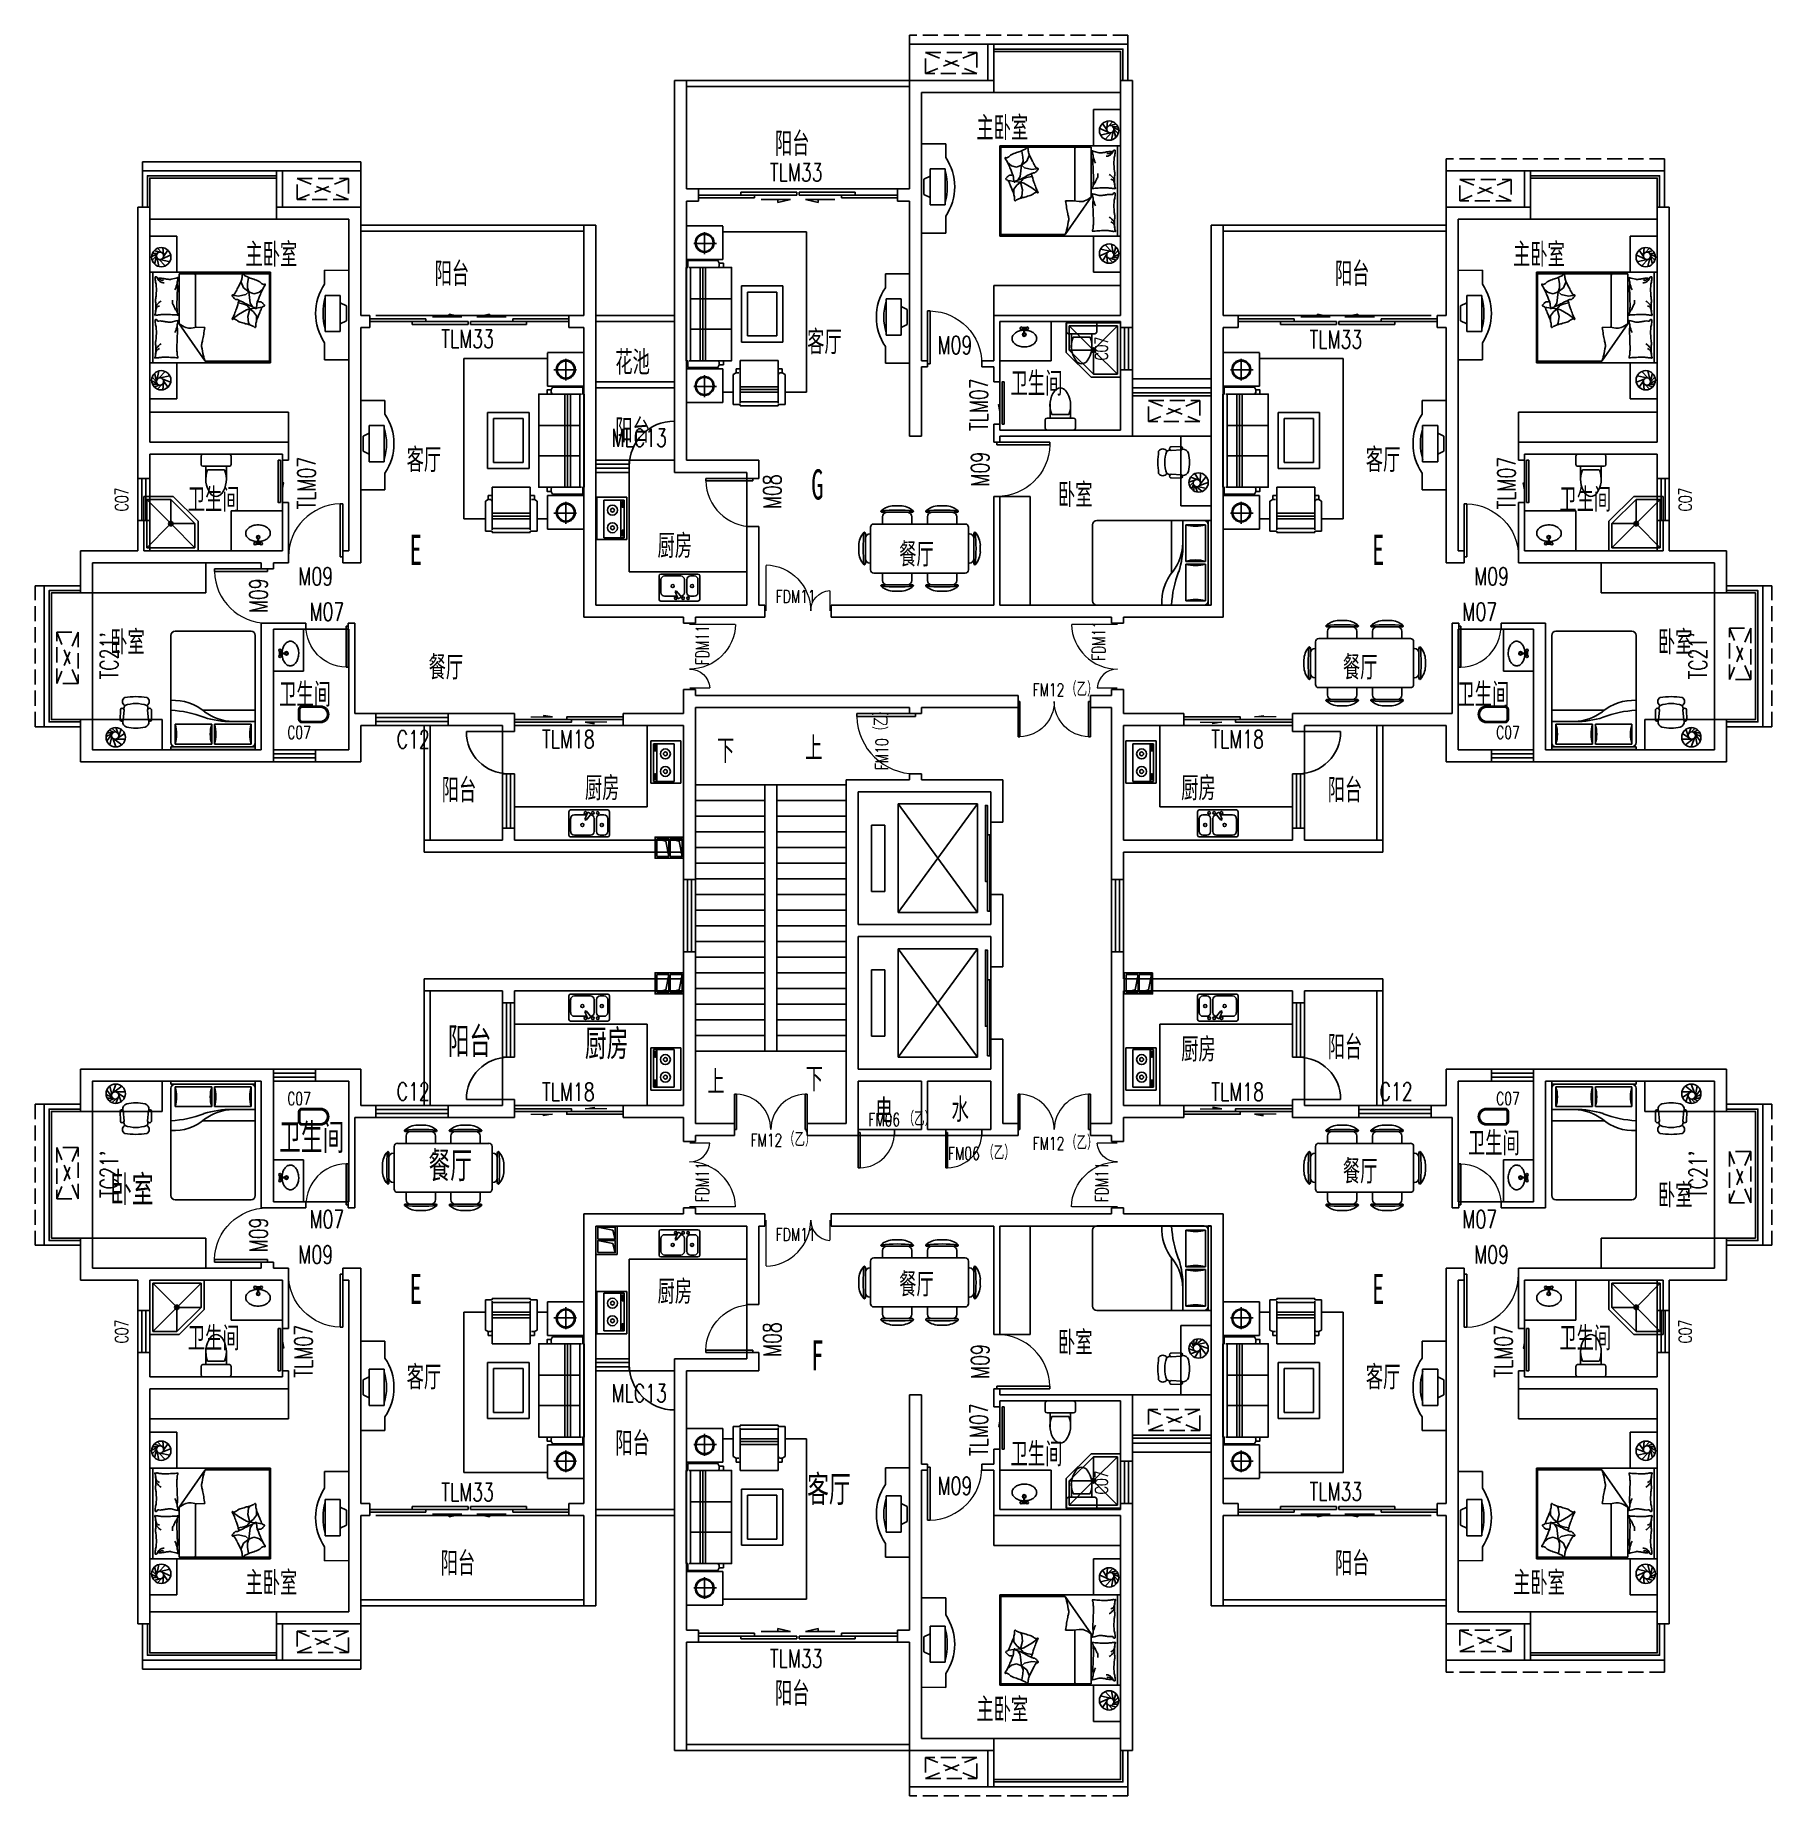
# Model space of a CAD drawing. Extents: x -503102 to -474302, y -636822 to -607622.
import ezdxf
from ezdxf.enums import TextEntityAlignment as Align

# ---------------------------------------------------------------- set-up
doc = ezdxf.new("R2010")
doc.units = 0
doc.header["$LTSCALE"] = 1000
doc.header["$MEASUREMENT"] = 0
doc.linetypes.add('DASH', pattern=[0.35, 0.25, -0.1])
doc.linetypes.add('HIDDEN2', pattern=[4, 3, -1])
doc.layers.get('0').update_dxf_attribs({"linetype": 'CONTINUOUS'})
for name, color, linetype in [('BACONY', 6, 'CONTINUOUS'), ('FUR', 8, 'CONTINUOUS'), ('LVTRY', 8, 'CONTINUOUS'), ('PUB_DIM', 3, 'CONTINUOUS'), ('PUB_TEXT', 7, 'CONTINUOUS'), ('rname', 255, 'CONTINUOUS'), ('STAIR', 3, 'CONTINUOUS'), ('Text(文字)', 7, 'CONTINUOUS'), ('WALL', 2, 'CONTINUOUS'), ('WINDOW', 3, 'CONTINUOUS'), ('WINDOW_TEXT', 7, 'CONTINUOUS'), ('厨洁', 151, 'CONTINUOUS'), ('家具', 145, 'CONTINUOUS'), ('看线', 4, 'CONTINUOUS')]:
    doc.layers.add(name, color=color, linetype=linetype)
doc.layers.get('PUB_DIM').off()
doc.styles.add('_TCH_WINDOW', font='SIMPLEX', dxfattribs={"height": 3.5, "bigfont": 'GBCBIG'})
doc.styles.add('ATT', font='TXT')
doc.styles.add('DIM_FONT', font='ROMAND.shx', dxfattribs={"width": 0.7})
doc.styles.add('HZ', font='', dxfattribs={"width": 0.8})
doc.styles.get("Standard").update_dxf_attribs({"font": 'GBENOR', "bigfont": 'GBCBIG'})
doc.styles.get('HZ').set_extended_font_data('FangSong_GB2312')

msp = doc.modelspace()

# ---------------------------------------------------------------- texts
at = {"layer": 'PUB_TEXT', "style": 'HZ', "width": 0.6}
for s, p in [('G', (-490233, -615322)), ('E', (-496892, -616408)), ('E', (-480931, -616408)), ('E', (-496892, -628665)), ('E', (-480931, -628665)), ('F', (-490233, -629766))]:
    msp.add_text(s, height=500, dxfattribs=at).set_placement(p)
at = {"layer": 'rname'}
for s, p in [('阳台', (-496260, -624568)), ('厨房', (-493985, -624606)), ('卫生间', (-499056, -626163)), ('餐厅', (-496578, -626630)), ('卧室', (-501859, -627027)), ('客厅', (-490299, -631999))]:
    msp.add_text(s, height=500, dxfattribs=at).set_placement(p)
at = {"layer": 'Text(文字)', "style": 'HZ', "width": 0.6}
for p in [(-487063, -609324), (-499185, -611424), (-478163, -611424), (-499185, -633455), (-478163, -633455), (-487063, -635555)]:
    msp.add_text('主卧室', height=350, dxfattribs=at).set_placement(p, align=Align.CENTER)
for s, p in [('阳台', (-490834, -609585)), ('阳台', (-496479, -611742)), ('阳台', (-481548, -611742)), ('客厅', (-490299, -612874)), ('花池', (-493481, -613212)), ('卫生间', (-486927, -613564)), ('阳台', (-493481, -614342)), ('客厅', (-496942, -614829)), ('客厅', (-481035, -614829)), ('卫生间', (-500571, -615488)), ('卧室', (-486140, -615409)), ('卫生间', (-477826, -615488)), ('厨房', (-492781, -616254)), ('餐厅', (-488774, -616397)), ('卧室', (-501859, -617852)), ('卧室', (-476190, -617852)), ('餐厅', (-496578, -618271)), ('餐厅', (-481415, -618271)), ('卫生间', (-499056, -618721)), ('卫生间', (-479515, -618721)), ('下', (-491793, -619652)), ('上', (-490331, -619608)), ('阳台', (-496360, -620306)), ('厨房', (-493985, -620273)), ('厨房', (-484097, -620273)), ('阳台', (-481667, -620306)), ('厨房', (-484097, -624606)), ('阳台', (-481667, -624568)), ('上', (-491955, -625145)), ('下', (-490322, -625100)), ('电', (-489169, -625620)), ('水', (-487905, -625606)), ('卫生间', (-479341, -626163)), ('餐厅', (-481415, -626630)), ('卧室', (-476190, -627027)), ('厨房', (-492781, -628625)), ('餐厅', (-488774, -628504)), ('卫生间', (-500571, -629397)), ('卧室', (-486140, -629470)), ('卫生间', (-477826, -629397)), ('客厅', (-496942, -630044)), ('客厅', (-481035, -630044)), ('阳台', (-493481, -631141)), ('卫生间', (-486927, -631320)), ('阳台', (-496379, -633131)), ('阳台', (-481548, -633131)), ('阳台', (-490834, -635288))]:
    msp.add_text(s, height=350, dxfattribs=at).set_placement(p)
at = {"layer": 'WINDOW_TEXT', "linetype": 'Continuous', "style": '_TCH_WINDOW', "width": 0.705882}
for s, height, rotation, p in [('MLC13', 297.5, 360, (-493544, -614448)), ("TC21'", 297.5, 90, (-501728, -618307)), ("TC21'", 297.5, 90, (-475378, -618307)), ('FM10', 212.5, 90, (-488955, -619811)), ("TC21'", 297.5, 90, (-501728, -626907)), ("TC21'", 297.5, 90, (-475378, -626907))]:
    msp.add_text(s, height=height, rotation=rotation, dxfattribs=at).set_placement(p)
for s, height, p in [('FM12', 212.5, (-486562, -618586)), ('FM06', 212.5, (-489285, -625713)), ('FM12', 212.5, (-491240, -626054)), ('FM12', 212.5, (-486562, -626108)), ('FM06', 212.5, (-487963, -626274)), ('MLC13', 297.5, (-493544, -630293))]:
    msp.add_text(s, height=height, dxfattribs=at).set_placement(p)
at = {"layer": 'WINDOW_TEXT', "linetype": 'Continuous', "style": '_TCH_WINDOW'}
for p in [(-486005, -618586), (-488699, -625713), (-490683, -626054), (-487378, -626274), (-486005, -626108)]:
    msp.add_text('（乙）', height=241.1, dxfattribs=at).set_placement(p)
msp.add_text('（乙）', height=241.1, rotation=90, dxfattribs=at).set_placement((-488955, -619254))

# ---------------------------------------------------------------- blocks, each defined once
blk = doc.blocks.new('_E0BEL')
for p, q in [((1, 118), (1, 175)), ((13, 118), (13, 175))]:
    blk.add_line(p, q)
at = {"elevation": 0}
for points in [[(-200, 8, -0.138026), (-186, 58, -0.10705), (-140, 105, -0.080655), (-76, 134, -0.06508), (1, 145, -0.068521)], [(13, 144, -0.061921), (86, 133, -0.080655), (149, 103, -0.10705), (194, 55, -0.138026), (208, 5, -0.138026), (193, -45, -0.10705), (147, -93, -0.080655), (84, -121, -0.068521), (3, -132, -0.068521), (-78, -120, -0.080655), (-141, -90, -0.10705), (-187, -42, -0.138026), (-200, 8, -0.138026)]]:
    blk.add_lwpolyline(points, format="xyb", dxfattribs=at)
for centre, radius in [((-43, 178, 0), 20), ((7, 72, 0), 30), ((7, 72, 0), 20), ((57, 178, 0), 20)]:
    blk.add_circle(centre, radius)
for centre, radius, start, end in [((7, -329, 0), 517, 86.4357, 93.5643), ((7, 685, 0), 517, 266.4357, 269.335), ((7, 175, 0), 6, 360, 180), ((7, 118, 0), 6, 180, 360), ((7, 685, 0), 517, 270.665, 273.5643)]:
    blk.add_arc(centre, radius, start, end)
at = {"style": 'DIM_FONT', "width": 0.8, "flags": 9}
for tag in ['XSIZE', 'YSIZE']:
    blk.add_attdef(tag, (0, 0), '', height=0.5, dxfattribs=at)
blk = doc.blocks.new('5345')
at = {"layer": 'FUR'}
for p, q in [((207117, 31730), (207533, 31730)), ((207122, 31669), (207122, 31568)), ((207280, 31820), (207370, 31820)), ((207528, 31669), (207528, 31568)), ((207737, 31730), (208152, 31730)), ((207742, 31669), (207742, 31568)), ((207900, 31820), (207990, 31820)), ((208148, 31669), (208148, 31568)), ((206886, 31437), (206886, 31022)), ((206947, 31432), (206958, 31432)), ((206958, 31523), (206958, 30936)), ((208267, 31568), (207003, 31568)), ((208312, 30936), (208312, 31523)), ((208323, 31432), (208312, 31432)), ((208384, 31437), (208384, 31022)), ((206796, 31274), (206796, 31185)), ((208474, 31274), (208474, 31185)), ((206947, 31026), (206958, 31026)), ((208323, 31026), (208312, 31026)), ((207003, 30891), (208267, 30891)), ((207533, 30729), (207117, 30729)), ((207122, 30790), (207122, 30891)), ((207528, 30790), (207528, 30891)), ((208152, 30729), (207737, 30729)), ((207742, 30790), (207742, 30891)), ((208148, 30790), (208148, 30891)), ((207370, 30639), (207280, 30639)), ((207990, 30639), (207900, 30639))]:
    blk.add_line(p, q, dxfattribs=at)
for centre, radius, start, end in [((207109, 31744), 9.02, 130.7265, 202.67), ((207117, 31748), 18, 202.67, 270), ((207289, 31535), 285, 91.7651, 130.7265), ((207325, 29313), 2448, 84.8023, 95.1977), ((207183, 31669), 60.9, 90, 180), ((207361, 31535), 285, 49.2735, 88.2349), ((207467, 31669), 60.9, 0, 90), ((207533, 31748), 18, 270, 337.33), ((207541, 31744), 9.02, 337.33, 409.2735), ((207729, 31744), 9.02, 130.7265, 202.67), ((207737, 31748), 18, 202.67, 270), ((207909, 31535), 285, 91.7651, 130.7265), ((207945, 29313), 2448, 84.8023, 95.1977), ((207803, 31669), 60.9, 90, 180), ((207981, 31535), 285, 49.2735, 88.2349), ((208087, 31669), 60.9, 0, 90), ((208152, 31748), 18, 270, 337.33), ((208161, 31744), 9.02, 337.33, 409.2735), ((207080, 31265), 285, 139.2735, 178.2349), ((209303, 31229), 2448, 174.8023, 185.1977), ((206871, 31445), 9.02, 67.33, 139.2735), ((206868, 31437), 18, 0, 67.33), ((206947, 31371), 60.9, 90, 180), ((207003, 31523), 45.1, 90, 180), ((208267, 31523), 45.1, 0, 90), ((208323, 31371), 60.9, 0, 90), ((208402, 31437), 18, 112.67, 180), ((208399, 31445), 9.02, 40.7265, 112.67), ((205967, 31229), 2448, 354.8023, 365.1977), ((208190, 31265), 285, 1.7651, 40.7265), ((207080, 31193), 285, 181.7651, 220.7265), ((208190, 31193), 285, 319.2735, 358.2349), ((206871, 31013), 9.02, 220.7265, 292.67), ((206868, 31022), 18, 292.67, 360), ((206947, 31087), 60.9, 180, 270), ((207003, 30936), 45.1, 180, 270), ((208267, 30936), 45.1, 270, 360), ((208323, 31087), 60.9, 270, 360), ((208402, 31022), 18, 180, 247.33), ((208399, 31013), 9.02, 247.33, 319.2735), ((207109, 30715), 9.02, 157.33, 229.2735), ((207117, 30711), 18, 90, 157.33), ((207289, 30924), 285, 229.2735, 268.2349), ((207325, 33146), 2448, 264.8023, 275.1977), ((207183, 30790), 60.9, 180, 270), ((207361, 30924), 285, 271.7651, 310.7265), ((207467, 30790), 60.9, 270, 360), ((207533, 30711), 18, 22.67, 90), ((207541, 30715), 9.02, 310.7265, 382.67), ((207729, 30715), 9.02, 157.33, 229.2735), ((207737, 30711), 18, 90, 157.33), ((207945, 33146), 2448, 264.8023, 275.1977), ((207909, 30924), 285, 229.2735, 268.2349), ((207803, 30790), 60.9, 180, 270), ((207981, 30924), 285, 271.7651, 310.7265), ((208087, 30790), 60.9, 270, 360), ((208152, 30711), 18, 22.67, 90), ((208161, 30715), 9.02, 310.7265, 382.67)]:
    blk.add_arc(centre, radius, start, end, dxfattribs=at)
blk = doc.blocks.new('12121')
at = {"layer": '厨洁'}
for p, q in [((21333, 79452), (22233, 79452)), ((21333, 78964), (21333, 79452)), ((22233, 79452), (22233, 78552)), ((22233, 79452), (22233, 78902)), ((21383, 79402), (22183, 79402)), ((21383, 79402), (21757, 79028)), ((21383, 79002), (21383, 79402)), ((22183, 79402), (21809, 79028)), ((22183, 79402), (22183, 78602)), ((21333, 78964), (21746, 78552)), ((21383, 79002), (21783, 78602)), ((21383, 79002), (21746, 79002)), ((21758, 79002), (21783, 79002)), ((21783, 79002), (21783, 79027)), ((21783, 79002), (21808, 79002)), ((21783, 78977), (21783, 79002)), ((21783, 78602), (21783, 78964)), ((21809, 78975), (22183, 78602)), ((22233, 78552), (21746, 78552)), ((22183, 78602), (21783, 78602))]:
    blk.add_line(p, q, dxfattribs=at)
for radius in [37.5, 25]:
    blk.add_circle((21783, 79002), radius, dxfattribs=at)
blk = doc.blocks.new('A$C6A1B0631')
for p, q in [((0, 527), (0, 667)), ((30, 697), (470, 697)), ((500, 667), (500, 527)), ((470, 497), (30, 497)), ((80, 497), (80, 267)), ((390, 437), (110, 437)), ((420, 497), (420, 267))]:
    blk.add_line(p, q)
for centre, radius, start, end in [((30, 667), 30, 90, 180), ((470, 667), 30, 0, 90), ((30, 527), 30, 180, 270), ((477, 284), 398, 157.4505, 216.6381), ((23, 284), 398, 323.3619, 382.5495), ((470, 527), 30, 270, 360), ((250, 108), 110, 213.4509, 326.5491)]:
    blk.add_arc(centre, radius, start, end)
blk = doc.blocks.new('drr')
at = {"layer": '厨洁'}
for p, q in [((264993, 83148), (264993, 83536)), ((265023, 83567), (265637, 83567)), ((265351, 83536), (265085, 83536)), ((265576, 83536), (265514, 83536)), ((265668, 83536), (265668, 83148)), ((265023, 83475), (265023, 83260)), ((265260, 83280), (265278, 83290)), ((265299, 83176), (265260, 83280)), ((265278, 83290), (265348, 83204)), ((265412, 83260), (265412, 83475)), ((265453, 83475), (265453, 83260)), ((265637, 83260), (265637, 83475)), ((265637, 83117), (265023, 83117)), ((265085, 83199), (265290, 83199)), ((265328, 83165), (265342, 83174)), ((265514, 83199), (265576, 83199))]:
    blk.add_line(p, q, dxfattribs=at)
for centre, radius in [((265218, 83368), 25.6), ((265540, 83368), 25.6), ((265269, 83168), 20.5), ((265391, 83168), 20.5), ((265473, 83168), 20.5)]:
    blk.add_circle(centre, radius, dxfattribs=at)
for centre, radius, start, end in [((265023, 83536), 30.7, 90, 180), ((265085, 83475), 61.4, 90, 180), ((265351, 83475), 61.4, 0, 90), ((265514, 83475), 61.4, 90, 180), ((265576, 83475), 61.4, 0, 90), ((265637, 83536), 30.7, 0, 90), ((265085, 83260), 61.4, 180, 270), ((265351, 83260), 61.4, 270, 360), ((265514, 83260), 61.4, 180, 270), ((265576, 83260), 61.4, 270, 360), ((265023, 83148), 30.7, 180, 270), ((265318, 83183), 20.5, 200.5377, 300), ((265332, 83191), 20.5, 300, 399.4623), ((265637, 83148), 30.7, 270, 360)]:
    blk.add_arc(centre, radius, start, end, dxfattribs=at)
blk = doc.blocks.new('ewerw')
at = {"layer": '厨洁'}
for p, q in [((266353, 82673), (266853, 82673)), ((266353, 81973), (266353, 82673)), ((266397, 82646), (266397, 82024)), ((266739, 82646), (266397, 82646)), ((266453, 82646), (266453, 82024)), ((266739, 82024), (266739, 82646)), ((266853, 82673), (266853, 81973)), ((266421, 82603), (266404, 82603)), ((266404, 82603), (266404, 82539)), ((266404, 82539), (266421, 82539)), ((266430, 82614), (266419, 82614)), ((266429, 82522), (266419, 82522)), ((266421, 82539), (266421, 82603)), ((266404, 82130), (266404, 82066)), ((266421, 82130), (266404, 82130)), ((266404, 82066), (266421, 82066)), ((266430, 82141), (266419, 82141)), ((266421, 82066), (266421, 82130)), ((266853, 81973), (266353, 81973)), ((266397, 82024), (266739, 82024)), ((266429, 82049), (266419, 82049))]:
    blk.add_line(p, q, dxfattribs=at)
for points in [[(266410, 82539, 0.008736), (266410, 82535, 0.076276), (266415, 82524, 0.259034), (266419, 82522, 0.259034)], [(266419, 82522, 0.259034), (266422, 82524, 0.076276), (266427, 82535, 0.036515), (266430, 82549, 0.026615), (266431, 82568, 0.026615), (266430, 82587, 0.036515), (266427, 82600, 0.076276), (266422, 82612, 0.259034), (266419, 82614, 0.259034), (266415, 82612, 0.056762), (266411, 82603, 0.036515)], [(266429, 82522, 0.259034), (266433, 82524, 0.076276), (266438, 82535, 0.036515), (266440, 82549, 0.026615), (266441, 82568, 0.026615), (266440, 82587, 0.036515), (266438, 82600, 0.076276), (266433, 82612, 0.259034), (266429, 82614, 0.078462), (266428, 82614, 0.056762)], [(266410, 82066, 0.008736), (266410, 82062, 0.076276), (266415, 82051, 0.259034), (266419, 82049, 0.259034)], [(266419, 82049, 0.259034), (266422, 82051, 0.076276), (266427, 82062, 0.036515), (266430, 82076, 0.026615), (266431, 82095, 0.026615), (266430, 82114, 0.036515), (266427, 82127, 0.076276), (266422, 82139, 0.259034), (266419, 82141, 0.259034), (266415, 82139, 0.056762), (266411, 82130, 0.036515)], [(266429, 82049, 0.259034), (266433, 82051, 0.076276), (266438, 82062, 0.036515), (266440, 82076, 0.026615), (266441, 82095, 0.026615), (266440, 82114, 0.036515), (266438, 82127, 0.076276), (266433, 82139, 0.259034), (266429, 82141, 0.078462), (266428, 82141, 0.056762)]]:
    blk.add_lwpolyline(points, format="xyb", dxfattribs=at)
for centre, radius in [((266594, 82481), 82.5), ((266594, 82481), 31.6), ((266594, 82189), 82.5), ((266594, 82189), 31.6)]:
    blk.add_circle(centre, radius, dxfattribs=at)
blk = doc.blocks.new('434')
at = {"layer": 'FUR'}
for p, q in [((203562, 31869), (203562, 31915)), ((203562, 31915), (204962, 31915)), ((203562, 31869), (204962, 31869)), ((204962, 31869), (204962, 31915)), ((204962, 31915), (204962, 31499)), ((203562, 30021), (203562, 31799)), ((204239, 31822), (203632, 31822)), ((203632, 31822), (203632, 31495)), ((204239, 31495), (204239, 31822)), ((204892, 31822), (204286, 31822)), ((204286, 31822), (204286, 31495)), ((204892, 31495), (204892, 31822)), ((204962, 31799), (204962, 30021)), ((203632, 31495), (204239, 31495)), ((204099, 31262), (204962, 31262)), ((204286, 31495), (204892, 31495)), ((204577, 31449), (204962, 31449)), ((204892, 29951), (203632, 29951))]:
    blk.add_line(p, q, dxfattribs=at)
for centre, radius, start, end in [((203632, 31799), 70, 90, 180), ((204892, 31799), 70, 360, 450), ((203072, 31659), 583, 343.7398, 376.2602), ((204799, 31659), 583, 163.7398, 196.2602), ((203726, 31659), 583, 343.7398, 376.2602), ((205452, 31659), 583, 163.7398, 196.2602), ((203484, 32977), 1717, 272.616, 291.4069), ((203597, 31921), 825, 267.5673, 309.5461), ((204558, 29985), 1464, 89.2582, 107.8034), ((204627, 30592), 858, 92.5398, 126.0403), ((203632, 30021), 70, 180, 270), ((204892, 30022), 70, 270.033, 360.033)]:
    blk.add_arc(centre, radius, start, end, dxfattribs=at)
blk = doc.blocks.new('12PSTG02')
at = {"color": 0, "linetype": 'ByBlock'}
for p, q in [((-5.882738, 11.493405), (-13.636493, 11.294805)), ((-5.73403, 9.170818), (-13.415554, 8.575543)), ((-4.996459, 9.562867), (-5.284204, 9.540568)), ((-5.882738, -11.493405), (-13.636493, -11.294805)), ((-5.73403, -9.170818), (-13.415554, -8.575543)), ((-4.996459, -9.562867), (-5.284204, -9.540568)), ((-4.996459, -9.562867), (-5.28099, -9.544821))]:
    blk.add_line(p, q, dxfattribs=at)
for centre, radius, start, end in [((39.486083, 0), 62.486083, 172.590731, 187.409269), ((-19.5, 6.311132), 3.452743, 30.392687, 149.607313), ((4.70097, 0), 22.70097, 159.208954, 200.791046), ((-12.998837, 0.943692), 7.999035, 97.334712, 116.212212), ((-13.097037, 9.970029), 1.4304, 112.156422, 257.133709), ((-6.286552, 10.301496), 1.258456, 296.04311, 431.283835), ((-4.647836, 5.578088), 4, 16.10866, 95), ((-28.187947, 0), 28.187947, 346.275006, 373.724994), ((-19.5, -6.311132), 3.452743, 210.392687, 329.607313), ((-12.998837, -1.056308), 7.999035, 243.61801, 261.904764), ((-13.097037, -9.970029), 1.4304, 102.866291, 247.843578), ((-6.286552, -10.301496), 1.258456, 288.716165, 423.95689), ((-4.647836, -5.578088), 4, 265, 343.89134)]:
    blk.add_arc(centre, radius, start, end, dxfattribs=at)
at = {"color": 0, "linetype": 'ByBlock', "style": 'ATT'}
for tag, p, flags in [('ITEM', (-22, -21), 3), ('ROOM_NUMBER', (-22, -29), 1)]:
    blk.add_attdef(tag, p, '', height=6, dxfattribs=dict(at, flags=flags))
blk = doc.blocks.new('-CHAI6')
at = {"xscale": 22.75, "yscale": 22.75, "zscale": 22.75}
blk.add_blockref('12PSTG02', (519, 28), dxfattribs=at)
blk = doc.blocks.new('M_C5')
for p, q in [((-54, -14), (-154, 45)), ((-71, 21), (-106, 120)), ((-60, 63), (-50, 152)), ((-28, 86), (7, 160)), ((-9, 88), (59, 149)), ((12, 83), (112, 114)), ((26, 75), (152, 50)), ((42, 53), (156, -35)), ((48, 21), (102, -123)), ((-26, -30), (-153, -47)), ((14, -26), (-99, -126)), ((41, -2), (5, -160))]:
    blk.add_line(p, q)
for centre, radius in [((0, 0), 160), ((-11, 28), 60)]:
    blk.add_circle(centre, radius)
at = {"width": 0.8, "flags": 9}
for tag in ['XSIZE', 'YSIZE']:
    blk.add_attdef(tag, (0, 0), '', height=0.5, dxfattribs=at)
blk = doc.blocks.new('A$C2D356BCF')
at = {"layer": 'FUR'}
for p, q in [((147, 1482), (547, 1482)), ((147, 1202), (147, 1482)), ((547, 1482), (547, 1)), ((157, 1015), (407, 1015)), ((157, 415), (157, 1015)), ((407, 1015), (407, 415)), ((507, 840), (407, 890)), ((507, 590), (407, 540)), ((507, 715), (507, 840)), ((507, 715), (507, 590)), ((157, 415), (407, 415)), ((147, 0), (147, 228)), ((547, 1), (147, 0))]:
    blk.add_line(p, q, dxfattribs=at)
for centre, radius, start, end in [((862, 715), 865, 145.7553, 214.2447), ((1045, 715), 925, 163.6295, 196.3705)]:
    blk.add_arc(centre, radius, start, end, dxfattribs=at)
blk = doc.blocks.new('12PCOU13')
at = {"color": 0, "linetype": 'ByBlock'}
for p, q in [((23, 34), (2, 34)), ((3, -34), (3, 34)), ((10, 34), (10, -34)), ((12, 34), (12, -34)), ((14, 34), (14, -34)), ((24, 35), (23, 34)), ((27, 34), (23, 34)), ((24, 37), (24, 35)), ((33, 11), (3, 11)), ((33, -11), (3, -11)), ((23, -34), (2, -34)), ((27, -34), (23, -34)), ((24, -35), (23, -34)), ((24, -37), (24, -35))]:
    blk.add_line(p, q, dxfattribs=at)
blk.add_lwpolyline([(1, -39), (1, -34), (0, -34), (0, 34), (1, 34), (1, 39), (23, 39), (24, 37), (27, 37), (27, 34), (33, 34), (33, -34), (27, -34), (27, -37), (24, -37), (23, -39)], close=True, dxfattribs=at)
blk = doc.blocks.new('322342')
at = {"layer": 'FUR'}
for p, q in [((197611, 24943), (197611, 24340)), ((198170, 24943), (197611, 24943)), ((197878, 24444), (197878, 24821)), ((198170, 24340), (198170, 24943)), ((200543, 24943), (199984, 24943)), ((199984, 24943), (199984, 24340)), ((200251, 24444), (200251, 24821)), ((200543, 24340), (200543, 24943)), ((198063, 24641), (197701, 24641)), ((200436, 24641), (200074, 24641)), ((197611, 24340), (198170, 24340)), ((199984, 24340), (200534, 24340)), ((200442, 22949), (200442, 24340)), ((199544, 24032), (198615, 24032)), ((198615, 24032), (198615, 23344)), ((199544, 24032), (199544, 23344)), ((199444, 23932), (198715, 23932)), ((198715, 23932), (198715, 23444)), ((199444, 23932), (199444, 23444)), ((198715, 23444), (199444, 23444)), ((197784, 22949), (197784, 23308)), ((198615, 23344), (199544, 23344)), ((200442, 22949), (197784, 22949))]:
    blk.add_line(p, q, dxfattribs=at)
at = {"layer": 'FUR', "linetype": 'HIDDEN2'}
blk.add_line((197784, 24166), (197784, 24340), dxfattribs=at)
at = {"layer": 'FUR', "linetype": 'ByBlock'}
for p, q in [((197578, 24052), (197555, 24052)), ((197555, 24052), (197555, 23422)), ((197578, 24166), (197578, 24052)), ((198078, 24166), (197578, 24166)), ((197601, 24052), (198306, 24052)), ((197623, 24052), (197623, 23422)), ((197783, 23422), (197783, 24052)), ((197828, 23422), (197828, 24052)), ((197874, 23422), (197874, 24052)), ((198101, 24120), (198078, 24166)), ((198101, 24120), (198101, 24075)), ((198169, 24120), (198101, 24120)), ((198169, 24052), (198169, 24120)), ((198306, 24052), (198169, 24052)), ((198306, 23422), (198306, 24052)), ((197555, 23422), (197578, 23422)), ((197578, 23422), (197578, 23308)), ((197601, 23422), (198169, 23422)), ((198101, 23399), (198078, 23422)), ((198101, 23353), (198101, 23399)), ((198169, 23422), (198306, 23422)), ((198169, 23353), (198169, 23422)), ((197578, 23308), (198078, 23308)), ((198078, 23308), (198101, 23353)), ((198101, 23353), (198169, 23353))]:
    blk.add_line(p, q, dxfattribs=at)
at = {"layer": 'FUR'}
for centre, radius in [((197886, 24641), 157), ((197886, 24641), 141), ((200259, 24641), 157), ((200259, 24641), 141)]:
    blk.add_circle(centre, radius, dxfattribs=at)
at = {"layer": 'FUR', "xscale": 22.75000000000364, "yscale": 22.75000000000364, "zscale": 22.75, "rotation": 269.9999999967016}
blk.add_blockref('12PCOU13', (199079, 24945), dxfattribs=at)
blk = doc.blocks.new('$plan$00001557')
at = {"layer": 'FUR'}
for p, q in [((0, 1350), (-450, 1350)), ((-450, 1350), (-450, 750)), ((0, 750), (0, 1350)), ((-207, 976), (-346, 1035)), ((-174, 964), (-332, 926)), ((-229, 1012), (-299, 1118)), ((-150, 967), (-256, 855)), ((-226, 1043), (-217, 1159)), ((-202, 1074), (-128, 1149)), ((-160, 1083), (-75, 1112)), ((-124, 986), (-153, 845)), ((-125, 1064), (-43, 1064)), ((-115, 1048), (-30, 1013)), ((-111, 1011), (-79, 886)), ((-110, 1026), (-38, 950)), ((-2000, -750), (-2000, 750)), ((-2000, 750), (0, 750)), ((-1988, 724), (-1988, -722)), ((-489, 724), (-1988, 724)), ((-1638, 660), (-1645, 663)), ((-1621, 562), (-1638, 660)), ((-1552, 495), (-1514, 589)), ((-1514, 589), (-1518, 613)), ((-761, 704), (-761, -165)), ((-489, -103), (-489, 724)), ((-52, 750), (-52, -750)), ((0, 750), (0, -750)), ((-1810, 415), (-1873, 469)), ((-1728, 395), (-1810, 415)), ((-1645, 426), (-1728, 395)), ((-1645, 426), (-1664, 240)), ((-1645, 426), (-1552, 495)), ((-1645, 426), (-1618, 493)), ((-1593, 381), (-1645, 426)), ((-1618, 493), (-1621, 562)), ((-1471, 355), (-1593, 381)), ((-1368, 369), (-1471, 355)), ((-1767, 158), (-1861, 170)), ((-1721, 95), (-1769, 30)), ((-1769, 30), (-1769, -63)), ((-1658, 145), (-1752, 156)), ((-1658, 145), (-1721, 95)), ((-1700, 190), (-1709, 178)), ((-1664, 240), (-1700, 190)), ((-1658, 145), (-1617, 202)), ((-1603, 127), (-1658, 145)), ((-1658, 145), (-1626, 16)), ((-1626, 16), (-1640, -87)), ((-1617, 202), (-1559, 222)), ((-1472, 52), (-1603, 127)), ((-1559, 222), (-1470, 241)), ((-1368, -28), (-1472, 52)), ((-1640, -87), (-1660, -123)), ((-489, -103), (-916, -722)), ((0, -750), (-2000, -750)), ((-1988, -722), (-916, -722)), ((-450, -1350), (-450, -750)), ((0, -750), (0, -1350)), ((-207, -1015), (-346, -1074)), ((-174, -1002), (-332, -965)), ((-229, -1050), (-299, -1157)), ((-150, -1005), (-256, -894)), ((-226, -1082), (-217, -1198)), ((-202, -1113), (-128, -1187)), ((-160, -1121), (-75, -1151)), ((-124, -1025), (-153, -884)), ((-125, -1103), (-43, -1103)), ((-115, -1086), (-30, -1052)), ((-111, -1050), (-79, -925)), ((-110, -1065), (-38, -989)), ((0, -1350), (-450, -1350))]:
    blk.add_line(p, q, dxfattribs=at)
blk.add_lwpolyline([(-1583, 692, 0.101392), (-1559, 710, -0.223768), (-1546, 716, -0.25558), (-1541, 714, -0.081563), (-1535, 698, -0.071805), (-1534, 681, 0.069985), (-1532, 664, 0.03546), (-1515, 605, 0.029432), (-1485, 539, 0.001554), (-1468, 506, -0.00152), (-1451, 474, -0.004735), (-1433, 439, 0.00382), (-1412, 397, 0.296001), (-1378, 378, -0.649774), (-1367, 357, -0.02319), (-1372, 352, 0.0288), (-1375, 348, 0.005727), (-1380, 341, -0.004358), (-1387, 332, -0.027528), (-1403, 314, -0.046214), (-1414, 305, -0.194121), (-1430, 300, 0.133719), (-1454, 297, 0.011505), (-1496, 279, 0.008882), (-1550, 253, 0.012426), (-1618, 215, -0.033612), (-1644, 203), (-1701, 180), (-1744, 162, 0.224341), (-1757, 147, -0.722772), (-1766, 147, -0.103513), (-1767, 151, 0.053465), (-1767, 158, 0.030109), (-1772, 181, -0.031436), (-1776, 203, -0.05324), (-1776, 218, 0.05518), (-1777, 233, 0.056271), (-1783, 258, 0.0108), (-1835, 384, 0.00456), (-1873, 469, 0.01125), (-1889, 503, 0.069394), (-1902, 521, -0.079756), (-1912, 537, -0.106399), (-1915, 551, -0.328642), (-1912, 555, -0.299547), (-1906, 554, 0.189917), (-1896, 549, 0.033518), (-1886, 548, 0.075627), (-1882, 549, 0.053489), (-1874, 553, 0.017838), (-1853, 566, 0.038394), (-1830, 585, -0.059529), (-1815, 597, -0.035943), (-1790, 610, -0.011245), (-1705, 642, -0.006203), (-1667, 655, 0.010783), (-1645, 663, 0.019485), (-1632, 668, 0.005062)], format="xyb", close=True, dxfattribs=at)
for points in [[(-127, 649, -0.263368), (-108, 677, -0.494818), (-89, 668, -0.049225), (-88, 650, -0.036831), (-89, 626, -0.031893), (-97, 589, 0.035782), (-104, 555, 0.032941), (-110, 465, 0.026564), (-104, 354, 0.017905), (-99, 316, -0.033397), (-97, 296, -0.03204), (-97, 259, 0.018442), (-101, 195, 0.010837), (-100, 130, 0.014624), (-97, 82, 0.111249), (-89, 59, -0.153708), (-86, 42, -0.076444), (-87, 35, -0.215512), (-89, 33, -0.585858), (-92, 36, 0.363489), (-95, 41, 0.191716), (-106, 41, -0.129675), (-123, 39, -0.01735), (-140, 42, 0.019326), (-155, 44, 0.018818), (-223, 51, 0.021828), (-283, 52, 0.006204), (-316, 50, 0.001963), (-423, 44, 0.028341), (-459, 40, -0.117014), (-468, 41, -0.36606), (-469, 42, -0.03973), (-466, 56, -0.048309), (-461, 69, 0.062981), (-457, 80, 0.04058), (-454, 103, 0.014345), (-451, 170, 0.005484), (-452, 296, 0.007153), (-455, 392, 0.008762), (-458, 434, -0.008153), (-461, 480, -0.06251), (-456, 537, 0.078669), (-454, 583, 0.047825), (-459, 605, -0.034494), (-466, 636, -0.023571), (-469, 661, -0.510228), (-468, 662), (-438, 655), (-356, 634, 0.073041), (-336, 632, 0.023305), (-275, 638, 0.018299), (-252, 642, -0.01097), (-214, 649, -0.042281), (-180, 652, -0.027201), (-126, 649)], [(-127, 649, -0.077379), (-152, 614, -0.077379), (-187, 589, -0.047525), (-211, 579, -0.047525), (-238, 574)], [(-143, 651, -0.05369), (-156, 636, -0.070312), (-168, 628, -0.015448), (-177, 625, -0.013244), (-187, 621, -0.082127), (-205, 618, -0.064164), (-228, 621)], [(-454, 559, 0.009729), (-445, 531, 0.009729), (-435, 504, 0.007971), (-426, 483, 0.007971), (-416, 461)], [(-1480, 286, 0.025626), (-1478, 274, 0.0108), (-1436, 145, 0.00456), (-1405, 58, 0.01125), (-1391, 23, 0.069394), (-1380, 4, -0.079756), (-1371, -13, -0.106399), (-1368, -28, -0.328642), (-1372, -32, -0.299547), (-1378, -29, 0.189917), (-1387, -24, 0.033518), (-1397, -23, 0.075627), (-1402, -23, 0.053489), (-1410, -26, 0.017838), (-1432, -38, 0.038394), (-1456, -55, -0.059529), (-1472, -66, -0.035943), (-1498, -76, -0.011245), (-1585, -102, -0.006203), (-1624, -112, 0.010783), (-1647, -118, 0.019485), (-1660, -123, 0.005062), (-1710, -142, 0.101392), (-1736, -159, -0.223768), (-1749, -164, -0.25558), (-1754, -161, -0.081563), (-1759, -145, -0.071805), (-1759, -128, 0.069985), (-1759, -111, 0.03546), (-1772, -51, 0.029432), (-1797, 18, 0.001554), (-1811, 51, -0.00152), (-1826, 85, -0.004735), (-1840, 121, 0.00382), (-1859, 164, 0.296001), (-1891, 186, -0.649774), (-1900, 208, -0.02319), (-1895, 212, 0.0288), (-1892, 216, 0.005727), (-1886, 223, -0.004358), (-1878, 231, -0.027528), (-1861, 248, -0.046214), (-1850, 257, -0.194121), (-1833, 260, 0.133719), (-1809, 261, 0.005779), (-1787, 268, 0.008882)], [(-455, 89, 0.016108), (-429, 128, 0.024599), (-414, 155, 0.009477), (-391, 204, 0.015937), (-378, 234, 0.072521), (-375, 250, 0.033339), (-375, 287)], [(-101, 175, 0.027842), (-111, 199, 0.048685), (-119, 211, 0.023666), (-144, 239, 0.031223), (-164, 258, 0.046801), (-172, 264, 0.023191), (-189, 272)], [(-95, 93, 0.088153), (-98, 128, 0.088153), (-114, 159, 0.077547), (-135, 181, 0.077547), (-162, 195)], [(-912, -164, 0.007867), (-894, -282, 0.009508), (-876, -378, 0.006616), (-862, -443, -0.023828), (-858, -462, -0.080713), (-859, -480, -0.009591), (-891, -633, -0.013133), (-899, -666, -0.007859), (-916, -722)], [(-489, -103, -0.085272), (-599, -167, -0.124044), (-686, -176), (-782, -162), (-912, -164)], [(-127, -60, -0.263368), (-108, -32, -0.494818), (-89, -41, -0.049225), (-88, -59, -0.036831), (-89, -83, -0.031893), (-97, -121, 0.035782), (-104, -155, 0.032941), (-110, -244, 0.026564), (-104, -356, 0.017905), (-99, -393, -0.033397), (-97, -413, -0.03204), (-97, -450, 0.018442), (-101, -515, 0.010837), (-100, -579, 0.014624), (-97, -627, 0.111249), (-89, -650, -0.153708), (-86, -667, -0.076444), (-87, -674, -0.215512), (-89, -676, -0.585858), (-92, -673, 0.363489), (-95, -669, 0.191716), (-106, -669, -0.129675), (-123, -671, -0.01735), (-140, -668, 0.019326), (-155, -665, 0.018818), (-223, -658, 0.021828), (-283, -657, 0.006204), (-316, -659, 0.001963), (-423, -665, 0.028341), (-459, -669, -0.117014), (-468, -669, -0.36606), (-469, -667, -0.03973), (-466, -654, -0.048309), (-461, -640, 0.062981), (-457, -629, 0.04058), (-454, -606, 0.014345), (-451, -539, 0.005484), (-452, -414, 0.007153), (-455, -317, 0.008762), (-458, -275, -0.008153), (-461, -229, -0.06251), (-456, -172, 0.078669), (-454, -127, 0.047825), (-459, -104, -0.034494), (-466, -73, -0.023571), (-469, -48, -0.510228), (-468, -47), (-438, -55), (-356, -75, 0.073041), (-336, -77, 0.023305), (-275, -71, 0.018299), (-252, -67, -0.01097), (-214, -60, -0.042281), (-180, -57, -0.027201), (-126, -60)], [(-454, -151, 0.009729), (-445, -178, 0.009729), (-435, -205, 0.007971), (-426, -227, 0.007971), (-416, -248)], [(-101, -534, 0.027842), (-111, -510, 0.048685), (-119, -498, 0.023666), (-144, -470, 0.031223), (-164, -451, 0.046801), (-172, -446, 0.023191), (-189, -438)], [(-95, -616, 0.088153), (-98, -582, 0.088153), (-114, -550, 0.077547), (-135, -529, 0.077547), (-162, -515)]]:
    blk.add_lwpolyline(points, format="xyb", dxfattribs=at)
for centre, radius in [((-190, 1001), 160), ((-170, 1023), 60), ((-190, -1040), 160), ((-170, -1062), 60)]:
    blk.add_circle(centre, radius, dxfattribs=at)
blk.add_arc((-741, 704), 20, 90, 180, dxfattribs=at)
at = {"layer": 'FUR', "width": 0.8, "flags": 9}
for tag in ['YSIZE', 'XSIZE']:
    blk.add_attdef(tag, (-190, 1001), '', height=0.5, rotation=295.9434, dxfattribs=at)
at = {"layer": 'FUR', "text_generation_flag": 4, "width": 0.8, "flags": 9}
for tag in ['YSIZE', 'XSIZE']:
    blk.add_attdef(tag, (-190, -1040), '', height=0.5, rotation=64.0566, dxfattribs=at)
blk = doc.blocks.new('A$C182C7DDB')
at = {"layer": 'LVTRY', "linetype": 'Continuous'}
for p, q in [((230, 320), (181, 69)), ((450, 320), (401, 69)), ((181, 69), (30, 30)), ((401, 69), (250, 30))]:
    blk.add_line(p, q, dxfattribs=at)
for points in [[(470, 350), (0, 350), (0, 0), (470, 0)], [(30, 320), (230, 320), (230, 30), (30, 30)], [(250, 320), (450, 320), (450, 30), (250, 30)]]:
    blk.add_lwpolyline(points, close=True, dxfattribs=at)
blk = doc.blocks.new('A$C3D92468E')
at = {"layer": 'WINDOW', "linetype": 'DASH'}
for p, q in [((850, 0), (0, 350)), ((0, 0), (850, 350))]:
    blk.add_line(p, q, dxfattribs=at)
blk.add_lwpolyline([(850, 0), (850, 350), (0, 350), (0, 0)], close=True, dxfattribs=at)
blk = doc.blocks.new('_LIFTD')
for points in [[(-0.548, -0.602), (-0.548, -0.774), (0.241, -0.774), (0.241, -0.602), (-0.548, -0.602)], [(-0.241, -0.784), (-0.241, -0.955), (0.548, -0.955), (0.548, -0.784), (-0.241, -0.784)]]:
    blk.add_lwpolyline(points)
blk = doc.blocks.new('$DorLib2D$00000002')
for p, q in [((-0.5, 0), (-0.5, 0.4875)), ((-0.475, 0.4875), (-0.5, 0.4875)), ((-0.475, 0), (-0.475, 0.4875)), ((0.475, 0), (0.475, 0.4875)), ((0.475, 0.4875), (0.5, 0.4875)), ((0.5, 0), (0.5, 0.4875)), ((-0.5, 0), (-0.475, 0)), ((0.5, 0), (0.475, 0))]:
    blk.add_line(p, q)
at = {"lineweight": 13}
for centre, start, end in [((-0.4875, 0), 0, 88.53072), ((0.4875, 0), 91.46928, 180)]:
    blk.add_arc(centre, 0.4875, start, end, dxfattribs=at)
blk = doc.blocks.new('$DorLib2D$00000025')
at = {"const_width": 0.02}
for points in [[(0.481, -0.001), (0.481, 0.691)], [(-0.481, 0.001), (-0.481, 0.308)]]:
    blk.add_lwpolyline(points, dxfattribs=at)
at = {"lineweight": 13}
for centre, radius, start, end in [((0.505, -0.002), 0.699, 91.9397, 179.7238), ((-0.501, 0.003), 0.307, 359.7899, 445.7508)]:
    blk.add_arc(centre, radius, start, end, dxfattribs=at)
blk = doc.blocks.new('$DorLib2D$00000001')
for p, q in [((0.45, 0.975), (0.5, 0.975)), ((0.45, 0), (0.45, 0.975)), ((0.5, 0), (0.5, 0.975)), ((0.5, 0), (0.45, 0))]:
    blk.add_line(p, q)
at = {"lineweight": 13}
blk.add_arc((0.475, 0), 0.975, 91.4693, 180, dxfattribs=at)
blk = doc.blocks.new('$TCHSYS$WIN2D')
for p, q in [((-0.5, 0.5), (0.5, 0.5)), ((0.5, 0.167), (-0.5, 0.167)), ((0.5, -0.167), (-0.5, -0.167)), ((-0.5, -0.5), (0.5, -0.5))]:
    blk.add_line(p, q)
blk = doc.blocks.new('$DorLib2D$00000019')
at = {"lineweight": 13}
for p, q in [((0.15, 0.025), (0.232, 0.039)), ((0.35, 0.025), (0.15, 0.025)), ((0.232, 0.039), (0.232, 0.025)), ((-0.35, -0.025), (-0.15, -0.025)), ((-0.15, -0.025), (-0.232, -0.039)), ((-0.232, -0.039), (-0.232, -0.025))]:
    blk.add_line(p, q, dxfattribs=at)
for points in [[(-0.5, 0), (0.019, 0), (0.019, 0.025), (-0.5, 0.025)], [(0.5, -0.025), (-0.024, -0.025), (-0.024, 0), (0.5, 0)]]:
    blk.add_lwpolyline(points, close=True)
for points in [[(0.232, 0.039), (0.232, 0.025), (0.15, 0.025)], [(-0.232, -0.039), (-0.232, -0.025), (-0.15, -0.025)]]:
    blk.add_solid(points, dxfattribs=at)
blk = doc.blocks.new('$DorLib2D$00000020')
at = {"lineweight": 13}
blk.add_line((0.2, 0.07), (-0.2, 0.07), dxfattribs=at)
blk.add_lwpolyline([(-0.5, 0.12), (0.5, 0.12), (0.5, 0.17), (-0.5, 0.17)], close=True)
blk.add_lwpolyline([(-0.2, 0.07), (-0.035, 0.037), (-0.035, 0.07)], dxfattribs=at)
blk.add_solid([(-0.2, 0.07), (-0.035, 0.037), (-0.035, 0.07)], dxfattribs=at)
blk = doc.blocks.new('$DorLib2D$00000038')
for p, q in [((-0.5, 0), (-0.5, 0.025)), ((-0.5, 0.0141), (-0.5, 0)), ((-0.2187, 0.0141), (-0.5, 0.0141)), ((-0.5, 0), (-0.2187, 0)), ((-0.2875, 0), (-0.2875, -0.0141)), ((-0.0062, 0), (-0.2875, 0)), ((-0.2187, 0), (-0.2187, 0.0141)), ((-0.1857, 0.0233), (-0.037, 0.0233)), ((-0.037, 0.0233), (-0.1019, 0.0377)), ((-0.1019, 0.0377), (-0.1019, 0.0233)), ((-0.0062, -0.0141), (-0.0062, 0)), ((0.0062, 0), (0.2875, 0)), ((0.0062, -0.0141), (0.0062, 0)), ((0.037, 0.0233), (0.1019, 0.0377)), ((0.1857, 0.0233), (0.037, 0.0233)), ((0.1019, 0.0377), (0.1019, 0.0233)), ((0.2187, 0.0141), (0.5, 0.0141)), ((0.2187, 0), (0.2187, 0.0141)), ((0.5, 0), (0.2187, 0)), ((0.2875, 0), (0.2875, -0.0141)), ((0.5, 0.0141), (0.5, 0)), ((-0.2875, -0.0141), (-0.0062, -0.0141)), ((0.2875, -0.0141), (0.0062, -0.0141))]:
    blk.add_line(p, q)

# ---------------------------------------------------------------- linework, layer by layer
for p, q in [((-499152, -617472), (-498652, -617472)), ((-478252, -617472), (-478752, -617472)), ((-499152, -626972), (-498652, -626972)), ((-478252, -626972), (-478752, -626972))]:
    msp.add_line(p, q)
at = {"layer": 'BACONY'}
for p, q in [((-492302, -608372), (-488602, -608372)), ((-492302, -608472), (-488602, -608472)), ((-494002, -610772), (-497702, -610772)), ((-483402, -610772), (-479702, -610772)), ((-494002, -610872), (-497702, -610872)), ((-483402, -610872), (-479702, -610872)), ((-493802, -612272), (-492502, -612272)), ((-493802, -612372), (-492502, -612372)), ((-493802, -613372), (-492502, -613372)), ((-493802, -613472), (-492502, -613472)), ((-496652, -619072), (-496652, -620972)), ((-496552, -619072), (-496552, -620972)), ((-480852, -619072), (-480852, -620972)), ((-480752, -619072), (-480752, -620972)), ((-480752, -619072), (-480752, -620972)), ((-496652, -625372), (-496652, -623472)), ((-496552, -625372), (-496552, -623472)), ((-480852, -625372), (-480852, -623472)), ((-480752, -625372), (-480752, -623472)), ((-480752, -625372), (-480752, -623472)), ((-493802, -632072), (-492502, -632072)), ((-493802, -632172), (-492502, -632172)), ((-494002, -633572), (-497702, -633572)), ((-483402, -633572), (-479702, -633572)), ((-494002, -633672), (-497702, -633672)), ((-483402, -633672), (-479702, -633672)), ((-492302, -635972), (-488602, -635972)), ((-492302, -636072), (-488602, -636072))]:
    msp.add_line(p, q, dxfattribs=at)
at = {"layer": 'FUR'}
for p, q in [((-487202, -611772), (-485102, -611773)), ((-487202, -612272), (-487202, -611772)), ((-498902, -613872), (-501202, -613873)), ((-498902, -614372), (-498902, -613872)), ((-478502, -614372), (-478502, -613872)), ((-478502, -613872), (-476202, -613873)), ((-487102, -615272), (-486602, -615272)), ((-486602, -615272), (-486602, -617072)), ((-500274, -616872), (-500274, -616372)), ((-477129, -616872), (-477129, -616372)), ((-502152, -616872), (-500274, -616872)), ((-475252, -616872), (-477129, -616872)), ((-486602, -629172), (-486602, -627372)), ((-502152, -627572), (-500274, -627572)), ((-500274, -627572), (-500274, -628072)), ((-475252, -627572), (-477129, -627572)), ((-477129, -627572), (-477129, -628072)), ((-487102, -629172), (-486602, -629172)), ((-498902, -630072), (-498902, -630572)), ((-478502, -630072), (-478502, -630572)), ((-498902, -630572), (-501202, -630570)), ((-478502, -630572), (-476202, -630570)), ((-487202, -632172), (-487202, -632672)), ((-487202, -632672), (-485102, -632670))]:
    msp.add_line(p, q, dxfattribs=at)
for points in [[(-484102, -615425), (-483602, -615425), (-483602, -614272), (-484102, -614272)], [(-502152, -618972), (-502152, -619472), (-500999, -619472), (-500999, -618972)], [(-475252, -618972), (-475252, -619472), (-476405, -619472), (-476405, -618972)], [(-502152, -625472), (-502152, -624972), (-500999, -624971), (-500999, -625471)], [(-475252, -625472), (-475252, -624972), (-476405, -624971), (-476405, -625471)], [(-484102, -629019), (-483602, -629019), (-483602, -630172), (-484102, -630172)]]:
    msp.add_lwpolyline(points, close=True, dxfattribs=at)
at = {"layer": 'STAIR'}
for p, q in [((-491002, -620052), (-492152, -620052)), ((-489652, -620052), (-490802, -620052)), ((-491002, -620312), (-492152, -620312)), ((-489652, -620312), (-490802, -620312)), ((-488792, -620372), (-487472, -620372)), ((-488792, -620372), (-487472, -622172)), ((-488792, -622172), (-487472, -620372)), ((-488792, -622172), (-488792, -620372)), ((-487472, -620372), (-487472, -622172)), ((-491002, -620572), (-492152, -620572)), ((-489652, -620572), (-490802, -620572)), ((-489232, -621822), (-489232, -620722)), ((-489232, -620722), (-489012, -620722)), ((-489012, -620722), (-489012, -621822)), ((-487252, -621872), (-487252, -620672)), ((-491002, -620832), (-492152, -620832)), ((-489652, -620832), (-490802, -620832)), ((-491002, -621092), (-492152, -621092)), ((-491002, -621352), (-492152, -621352)), ((-489652, -621092), (-490802, -621092)), ((-489652, -621352), (-490802, -621352)), ((-491002, -621612), (-492152, -621612)), ((-489652, -621612), (-490802, -621612)), ((-491002, -621872), (-492152, -621872)), ((-489652, -621872), (-490802, -621872)), ((-489012, -621822), (-489232, -621822)), ((-491002, -622132), (-492152, -622132)), ((-489652, -622132), (-490802, -622132)), ((-487472, -622172), (-488792, -622172)), ((-491002, -622392), (-492152, -622392)), ((-489652, -622392), (-490802, -622392)), ((-491002, -622652), (-492152, -622652)), ((-489652, -622652), (-490802, -622652)), ((-488792, -624572), (-488792, -622772)), ((-488792, -622772), (-487472, -624572)), ((-488792, -624572), (-487472, -622772)), ((-488792, -622772), (-487472, -622772)), ((-487472, -622772), (-487472, -624572)), ((-491002, -622912), (-492152, -622912)), ((-489652, -622912), (-490802, -622912)), ((-489232, -623122), (-489012, -623122)), ((-489232, -624222), (-489232, -623122)), ((-489012, -623122), (-489012, -624222)), ((-487252, -624272), (-487252, -623072)), ((-487252, -624272), (-487252, -623072)), ((-491002, -623172), (-492152, -623172)), ((-489652, -623172), (-490802, -623172)), ((-491002, -623432), (-492152, -623432)), ((-491002, -623692), (-492152, -623692)), ((-489652, -623432), (-490802, -623432)), ((-489652, -623692), (-490802, -623692)), ((-491002, -623952), (-492152, -623952)), ((-489652, -623952), (-490802, -623952)), ((-491002, -624212), (-492152, -624212)), ((-489652, -624212), (-490802, -624212)), ((-489012, -624222), (-489232, -624222)), ((-491002, -624472), (-492152, -624472)), ((-489652, -624472), (-490802, -624472)), ((-487472, -624572), (-488792, -624572))]:
    msp.add_line(p, q, dxfattribs=at)
at = {"layer": 'Text(文字)'}
msp.add_lwpolyline([(-490227, -619752, 0, 0, 0), (-490227, -621572, 80, 0, 0), (-490227, -621872, 0, 0, 0)], format="xyseb", dxfattribs=at)
at = {"layer": 'WALL', "linetype": 'Continuous'}
for p, q in [((-487202, -607772), (-487302, -607772)), ((-487302, -607772), (-487302, -608372)), ((-487202, -608372), (-487202, -607772)), ((-492502, -610272), (-492502, -608372)), ((-492502, -608372), (-492302, -608372)), ((-492302, -610172), (-492302, -608372)), ((-488602, -610172), (-488602, -608372)), ((-487202, -608372), (-488602, -608372)), ((-487202, -608572), (-487202, -608372)), ((-485102, -612272), (-485102, -608372)), ((-485102, -608372), (-484902, -608372)), ((-484902, -612322), (-484902, -608372)), ((-488402, -610272), (-488402, -608572)), ((-487202, -608572), (-488402, -608572)), ((-499102, -609872), (-499002, -609872)), ((-499102, -610672), (-499102, -609872)), ((-499002, -609872), (-499002, -610472)), ((-478302, -609872), (-478402, -609872)), ((-478402, -609872), (-478402, -610472)), ((-478302, -610672), (-478302, -609872)), ((-492502, -614672), (-492502, -610272)), ((-492102, -610172), (-492302, -610172)), ((-492102, -610372), (-492102, -610172)), ((-488602, -610172), (-488802, -610172)), ((-488802, -610172), (-488802, -610372)), ((-488402, -613022), (-488402, -610272)), ((-501402, -610472), (-501402, -614472)), ((-501202, -610472), (-501402, -610472)), ((-501202, -610472), (-501202, -614372)), ((-499102, -610472), (-497702, -610472)), ((-499102, -610472), (-499102, -610672)), ((-497702, -612272), (-497702, -610472)), ((-492302, -614672), (-492302, -610372)), ((-492302, -610372), (-492102, -610372)), ((-488802, -610372), (-488602, -610372)), ((-488602, -613072), (-488602, -610372)), ((-478302, -610472), (-479702, -610472)), ((-479702, -612272), (-479702, -610472)), ((-478302, -610672), (-478302, -610472)), ((-476202, -610472), (-476202, -614372)), ((-476002, -610472), (-476202, -610472)), ((-476002, -610472), (-476002, -614472)), ((-499102, -610672), (-497902, -610672)), ((-497902, -612372), (-497902, -610672)), ((-494002, -610772), (-494002, -612272)), ((-493802, -610772), (-494002, -610772)), ((-493802, -610772), (-493802, -612372)), ((-483602, -612372), (-483602, -610772)), ((-483602, -610772), (-483402, -610772)), ((-483402, -612272), (-483402, -610772)), ((-478302, -610672), (-479502, -610672)), ((-479502, -612372), (-479502, -610672)), ((-497552, -612272), (-497702, -612272)), ((-497552, -612472), (-497552, -612272)), ((-494002, -612272), (-494252, -612272)), ((-494252, -612272), (-494252, -612472)), ((-487202, -612272), (-487202, -613022)), ((-485102, -612272), (-487202, -612272)), ((-484902, -612471), (-484902, -612322)), ((-483152, -612272), (-483402, -612272)), ((-483152, -612472), (-483152, -612272)), ((-479702, -612272), (-479852, -612272)), ((-479852, -612272), (-479852, -612472)), ((-497902, -616172), (-497902, -612372)), ((-497702, -616372), (-497702, -612472)), ((-497702, -612472), (-497552, -612472)), ((-494252, -612472), (-494002, -612472)), ((-494002, -612472), (-494002, -614772)), ((-493802, -612372), (-493802, -614672)), ((-487102, -612372), (-487102, -613072)), ((-485102, -612372), (-487102, -612372)), ((-485102, -612372), (-485102, -612471)), ((-485102, -612471), (-484902, -612471)), ((-483602, -617072), (-483602, -612372)), ((-483402, -617272), (-483402, -612472)), ((-483402, -612472), (-483152, -612472)), ((-479852, -612472), (-479702, -612472)), ((-479702, -616372), (-479702, -612472)), ((-479502, -616172), (-479502, -612372)), ((-488602, -614272), (-488602, -613072)), ((-488302, -613022), (-488402, -613022)), ((-488402, -614272), (-488402, -613122)), ((-488402, -613122), (-488302, -613122)), ((-488302, -613122), (-488302, -613022)), ((-487202, -613022), (-487402, -613022)), ((-487402, -613022), (-487402, -613122)), ((-487402, -613122), (-487202, -613122)), ((-487202, -613122), (-487202, -613372)), ((-487102, -613372), (-487102, -613072)), ((-484902, -613171), (-485102, -613171)), ((-485102, -613171), (-485102, -614172)), ((-484902, -614222), (-484902, -613171)), ((-487202, -613372), (-487102, -613372)), ((-487102, -614072), (-487202, -614072)), ((-487202, -614072), (-487202, -614222)), ((-487102, -614172), (-487102, -614072)), ((-488602, -614272), (-488402, -614272)), ((-487202, -614222), (-487202, -614372)), ((-485102, -614172), (-487102, -614172)), ((-485102, -614272), (-487102, -614272)), ((-487102, -614372), (-487102, -614272)), ((-485102, -614272), (-485102, -614272)), ((-485102, -614272), (-484902, -614272)), ((-484902, -614272), (-484902, -614222)), ((-501402, -614472), (-501402, -614972)), ((-501202, -614372), (-498902, -614372)), ((-501202, -614972), (-501202, -614572)), ((-501202, -614572), (-499002, -614572)), ((-499002, -614572), (-499002, -614672)), ((-498902, -614672), (-498902, -614372)), ((-487202, -614372), (-487102, -614372)), ((-478402, -614372), (-478502, -614372)), ((-478502, -614572), (-478502, -614372)), ((-478502, -614572), (-478502, -614572)), ((-478502, -614572), (-478502, -614672)), ((-476202, -614372), (-478402, -614372)), ((-478402, -614672), (-478402, -614572)), ((-476202, -614572), (-478402, -614572)), ((-476202, -614572), (-476202, -614972)), ((-476002, -614972), (-476002, -614472)), ((-499002, -614672), (-498902, -614672)), ((-494002, -614772), (-494002, -617272)), ((-493802, -614672), (-493802, -614872)), ((-493802, -614872), (-493802, -617072)), ((-492502, -614672), (-492502, -614872)), ((-492502, -614872), (-492402, -614872)), ((-491302, -614872), (-492402, -614872)), ((-491102, -614672), (-492302, -614672)), ((-491302, -614872), (-491302, -614972)), ((-491102, -614972), (-491102, -614672)), ((-478502, -614672), (-478402, -614672)), ((-501402, -614972), (-501202, -614972)), ((-491302, -614972), (-491102, -614972)), ((-476202, -614972), (-476002, -614972)), ((-498902, -615372), (-499002, -615372)), ((-499002, -615372), (-499002, -616172)), ((-498902, -616172), (-498902, -615372)), ((-487102, -615272), (-487202, -615272)), ((-487202, -615272), (-487202, -617072)), ((-487102, -617072), (-487102, -615272)), ((-478402, -615372), (-478502, -615372)), ((-478502, -615372), (-478502, -616172)), ((-478402, -616172), (-478402, -615372)), ((-501202, -615672), (-501402, -615672)), ((-501402, -615672), (-501402, -616172)), ((-501202, -616172), (-501202, -615672)), ((-491102, -615772), (-491302, -615772)), ((-491302, -615772), (-491302, -617072)), ((-491102, -617072), (-491102, -615772)), ((-476002, -615672), (-476202, -615672)), ((-476202, -615672), (-476202, -616172)), ((-476002, -616172), (-476002, -615672)), ((-501402, -616172), (-502352, -616172)), ((-502352, -616172), (-502352, -616872)), ((-501302, -616372), (-502152, -616372)), ((-502152, -616872), (-502152, -616372)), ((-499352, -616372), (-501302, -616372)), ((-499252, -616172), (-501202, -616172)), ((-499352, -616372), (-499352, -616472)), ((-499002, -616172), (-499252, -616172)), ((-499152, -616472), (-499152, -616372)), ((-498902, -616372), (-499152, -616372)), ((-498902, -616172), (-498902, -616372)), ((-497902, -616172), (-498002, -616172)), ((-498002, -616172), (-498002, -616372)), ((-498002, -616372), (-497702, -616372)), ((-479702, -616372), (-479402, -616372)), ((-479402, -616172), (-479502, -616172)), ((-479402, -616372), (-479402, -616172)), ((-478502, -616172), (-478502, -616372)), ((-478502, -616372), (-478402, -616372)), ((-478402, -616172), (-476202, -616172)), ((-478402, -616372), (-476102, -616372)), ((-476102, -616372), (-475252, -616372)), ((-476002, -616172), (-475052, -616172)), ((-475252, -616372), (-475252, -616872)), ((-475052, -616872), (-475052, -616172)), ((-499352, -616472), (-499152, -616472)), ((-502352, -616872), (-502152, -616872)), ((-475252, -616872), (-475052, -616872)), ((-494002, -617272), (-492352, -617272)), ((-493802, -617072), (-492252, -617072)), ((-492352, -617272), (-492352, -617372)), ((-492252, -617072), (-491302, -617072)), ((-492152, -617272), (-491202, -617272)), ((-492152, -617372), (-492152, -617272)), ((-491202, -617272), (-491002, -617272)), ((-491002, -617072), (-491102, -617072)), ((-491002, -617272), (-491002, -617072)), ((-487202, -617072), (-489902, -617072)), ((-489902, -617072), (-489902, -617272)), ((-489902, -617272), (-487152, -617272)), ((-487152, -617272), (-485252, -617272)), ((-487102, -617072), (-485152, -617072)), ((-485252, -617272), (-485252, -617372)), ((-485152, -617072), (-483602, -617072)), ((-485052, -617272), (-483402, -617272)), ((-485052, -617372), (-485052, -617272)), ((-499152, -617372), (-499352, -617372)), ((-499352, -619472), (-499352, -617372)), ((-498612, -617372), (-499152, -617372)), ((-499152, -617472), (-498612, -617472)), ((-499152, -619472), (-499152, -617472)), ((-498612, -617472), (-498612, -617372)), ((-497801, -617372), (-497912, -617372)), ((-497912, -617372), (-497912, -617472)), ((-497912, -617472), (-497901, -617472)), ((-497901, -618989), (-497901, -617472)), ((-497801, -618872), (-497801, -617372)), ((-492352, -617372), (-492152, -617372)), ((-485252, -617372), (-485052, -617372)), ((-479492, -617372), (-479603, -617372)), ((-479603, -618872), (-479603, -617372)), ((-479503, -617472), (-479492, -617472)), ((-479503, -618972), (-479503, -617472)), ((-479492, -617472), (-479492, -617372)), ((-478052, -617372), (-478792, -617372)), ((-478792, -617372), (-478792, -617472)), ((-478792, -617472), (-478252, -617472)), ((-478252, -619472), (-478252, -617472)), ((-478052, -619472), (-478052, -617372)), ((-492152, -618472), (-492352, -618472)), ((-492352, -618472), (-492352, -618672)), ((-492352, -618872), (-492352, -618672)), ((-492152, -618572), (-492152, -618472)), ((-492152, -618572), (-488502, -618572)), ((-486802, -618572), (-488502, -618572)), ((-486802, -618772), (-486802, -618572)), ((-485252, -618572), (-485602, -618572)), ((-485602, -618572), (-485602, -618772)), ((-485052, -618472), (-485252, -618472)), ((-485252, -618472), (-485252, -618572)), ((-485052, -618672), (-485052, -618472)), ((-485052, -618672), (-485052, -618872)), ((-502152, -618972), (-502352, -618972)), ((-502352, -618972), (-502352, -619672)), ((-502152, -619472), (-502152, -618972)), ((-497902, -619472), (-497902, -618972)), ((-497452, -618872), (-497801, -618872)), ((-497452, -619072), (-497452, -618872)), ((-495252, -618872), (-496252, -618872)), ((-496252, -618872), (-496252, -619072)), ((-495152, -618872), (-495252, -618872)), ((-495152, -619072), (-495152, -618872)), ((-492352, -618872), (-493352, -618872)), ((-493352, -618872), (-493352, -619072)), ((-492152, -618772), (-488602, -618772)), ((-492152, -618972), (-492152, -618772)), ((-492152, -621072), (-492152, -618972)), ((-488602, -618772), (-488602, -618872)), ((-488602, -618872), (-488402, -618872)), ((-488402, -618872), (-488402, -618772)), ((-488402, -618772), (-486802, -618772)), ((-485602, -618772), (-485252, -618772)), ((-485252, -618772), (-485252, -618972)), ((-485252, -618972), (-485252, -621072)), ((-484052, -618872), (-485052, -618872)), ((-484052, -619072), (-484052, -618872)), ((-482152, -618872), (-482252, -618872)), ((-482252, -618872), (-482252, -619072)), ((-482152, -618872), (-479603, -618872)), ((-479503, -619472), (-479503, -618972)), ((-475052, -618972), (-475252, -618972)), ((-475252, -618972), (-475252, -619472)), ((-475052, -619672), (-475052, -618972)), ((-497702, -619672), (-497702, -619072)), ((-497702, -619072), (-497452, -619072)), ((-496252, -619072), (-495352, -619072)), ((-495352, -619072), (-495352, -619172)), ((-495352, -619172), (-495152, -619172)), ((-495152, -619172), (-495152, -619072)), ((-493352, -619072), (-492352, -619072)), ((-492352, -620972), (-492352, -619072)), ((-485052, -619072), (-485052, -620972)), ((-485052, -619072), (-484052, -619072)), ((-482252, -619072), (-482252, -619172)), ((-482252, -619172), (-482052, -619172)), ((-482052, -619072), (-479703, -619072)), ((-482052, -619172), (-482052, -619072)), ((-479703, -619672), (-479703, -619072)), ((-502152, -619472), (-499352, -619472)), ((-499152, -619672), (-499152, -619472)), ((-497902, -619472), (-498452, -619472)), ((-498452, -619472), (-498452, -619672)), ((-478952, -619472), (-479503, -619472)), ((-478952, -619672), (-478952, -619472)), ((-478252, -619472), (-478252, -619672)), ((-475252, -619472), (-478052, -619472)), ((-502352, -619672), (-499252, -619672)), ((-499252, -619672), (-499152, -619672)), ((-498452, -619672), (-497702, -619672)), ((-488402, -619872), (-488602, -619872)), ((-488602, -619872), (-488602, -619972)), ((-488402, -619972), (-488402, -619872)), ((-479703, -619672), (-478952, -619672)), ((-478252, -619672), (-478152, -619672)), ((-475052, -619672), (-478152, -619672)), ((-491002, -624472), (-491002, -620052)), ((-491002, -620052), (-490802, -620052)), ((-490802, -624472), (-490802, -620052)), ((-488602, -619972), (-489652, -619972)), ((-489652, -622472), (-489652, -619972)), ((-488502, -620172), (-489452, -620172)), ((-489452, -622372), (-489452, -620172)), ((-487252, -620172), (-488502, -620172)), ((-487052, -619972), (-488402, -619972)), ((-487252, -620172), (-487252, -620672)), ((-487052, -619972), (-487052, -620672)), ((-495152, -620772), (-495352, -620772)), ((-495352, -620772), (-495352, -620972)), ((-495152, -620972), (-495152, -620772)), ((-487052, -620672), (-487252, -620672)), ((-482052, -620772), (-482252, -620772)), ((-482252, -620772), (-482252, -620972)), ((-482052, -620972), (-482052, -620772)), ((-496652, -620972), (-495352, -620972)), ((-496652, -620972), (-496652, -621172)), ((-495152, -620972), (-492352, -620972)), ((-492152, -621622), (-492152, -621072)), ((-485252, -621072), (-485252, -621622)), ((-482252, -620972), (-485052, -620972)), ((-480752, -620972), (-482052, -620972)), ((-480752, -621172), (-480752, -620972)), ((-496652, -621172), (-495252, -621172)), ((-495252, -621172), (-492352, -621172)), ((-492352, -621172), (-492352, -621622)), ((-485052, -621622), (-485052, -621172)), ((-482152, -621172), (-485052, -621172)), ((-480752, -621172), (-482152, -621172)), ((-492352, -621622), (-492152, -621622)), ((-485252, -621622), (-485052, -621622)), ((-487252, -621872), (-487252, -622372)), ((-487052, -621872), (-487252, -621872)), ((-487052, -621872), (-487052, -622472)), ((-489652, -624872), (-489652, -622472)), ((-487252, -622372), (-489452, -622372)), ((-487052, -622472), (-487052, -623072)), ((-492152, -622822), (-492352, -622822)), ((-492352, -622822), (-492352, -623272)), ((-492152, -623372), (-492152, -622822)), ((-487252, -622572), (-489452, -622572)), ((-489452, -624772), (-489452, -622572)), ((-487252, -622572), (-487252, -623072)), ((-485052, -622822), (-485252, -622822)), ((-485252, -622822), (-485252, -623372)), ((-485052, -623272), (-485052, -622822)), ((-487052, -623072), (-487252, -623072)), ((-496652, -623272), (-495252, -623272)), ((-496652, -623272), (-496652, -623472)), ((-495252, -623272), (-492352, -623272)), ((-492152, -625472), (-492152, -623372)), ((-485252, -623372), (-485252, -625472)), ((-482152, -623272), (-485052, -623272)), ((-480752, -623272), (-482152, -623272)), ((-480752, -623472), (-480752, -623272)), ((-496652, -623472), (-495352, -623472)), ((-495352, -623472), (-495352, -623672)), ((-495352, -623672), (-495152, -623672)), ((-495152, -623672), (-495152, -623472)), ((-495152, -623472), (-492352, -623472)), ((-492352, -625372), (-492352, -623472)), ((-485052, -623472), (-485052, -625372)), ((-482252, -623472), (-485052, -623472)), ((-482252, -623472), (-482252, -623672)), ((-482252, -623672), (-482052, -623672)), ((-480752, -623472), (-482052, -623472)), ((-482052, -623672), (-482052, -623472)), ((-487252, -624272), (-487252, -624772)), ((-487052, -624272), (-487252, -624272)), ((-487052, -624272), (-487052, -624872)), ((-491002, -624472), (-490802, -624472)), ((-502352, -624772), (-502352, -625472)), ((-502352, -624772), (-499252, -624772)), ((-499152, -624772), (-499252, -624772)), ((-499152, -624972), (-499152, -624772)), ((-497702, -624772), (-498452, -624772)), ((-498452, -624772), (-498452, -624972)), ((-497702, -624772), (-497702, -625372)), ((-489652, -625672), (-489652, -624872)), ((-488352, -624772), (-489452, -624772)), ((-487252, -624772), (-488352, -624772)), ((-487052, -624872), (-487052, -625672)), ((-479703, -624772), (-479703, -625372)), ((-478952, -624772), (-479703, -624772)), ((-478952, -624972), (-478952, -624772)), ((-478152, -624772), (-478252, -624772)), ((-478252, -624772), (-478252, -624972)), ((-475052, -624772), (-478152, -624772)), ((-475052, -625472), (-475052, -624772)), ((-502152, -625472), (-502152, -624972)), ((-502152, -624972), (-499352, -624972)), ((-499352, -624972), (-499352, -627072)), ((-499152, -624972), (-499152, -626972)), ((-498452, -624972), (-497902, -624972)), ((-497902, -624972), (-497902, -625472)), ((-488402, -624972), (-489452, -624972)), ((-489452, -625872), (-489452, -624972)), ((-488402, -625772), (-488402, -624972)), ((-488302, -625772), (-488302, -624972)), ((-487252, -624972), (-488302, -624972)), ((-487252, -624972), (-487252, -625772)), ((-479503, -624972), (-479503, -625472)), ((-479503, -624972), (-478952, -624972)), ((-478252, -624972), (-478252, -626972)), ((-478052, -624972), (-478052, -627072)), ((-475252, -624972), (-478052, -624972)), ((-475252, -624972), (-475252, -625472)), ((-497901, -625454), (-497901, -626972)), ((-497452, -625372), (-497702, -625372)), ((-497452, -625572), (-497452, -625372)), ((-495352, -625372), (-496252, -625372)), ((-496252, -625372), (-496252, -625572)), ((-495152, -625272), (-495352, -625272)), ((-495352, -625272), (-495352, -625372)), ((-495152, -625372), (-495152, -625272)), ((-495152, -625572), (-495152, -625372)), ((-492352, -625372), (-493352, -625372)), ((-493352, -625372), (-493352, -625572)), ((-484052, -625372), (-485052, -625372)), ((-484052, -625572), (-484052, -625372)), ((-482052, -625272), (-482252, -625272)), ((-482252, -625272), (-482252, -625372)), ((-482252, -625372), (-482252, -625572)), ((-482052, -625372), (-482052, -625272)), ((-481152, -625372), (-482052, -625372)), ((-481152, -625572), (-481152, -625372)), ((-479703, -625372), (-479952, -625372)), ((-479952, -625372), (-479952, -625572)), ((-502352, -625472), (-502152, -625472)), ((-497801, -625572), (-497452, -625572)), ((-497801, -625572), (-497801, -627072)), ((-496252, -625572), (-495252, -625572)), ((-495252, -625572), (-495152, -625572)), ((-493352, -625572), (-492352, -625572)), ((-492352, -625772), (-492352, -625572)), ((-492152, -625672), (-492152, -625472)), ((-491502, -625672), (-492152, -625672)), ((-491502, -625872), (-491502, -625672)), ((-489652, -625672), (-490302, -625672)), ((-490302, -625672), (-490302, -625872)), ((-486802, -625672), (-487052, -625672)), ((-486802, -625872), (-486802, -625672)), ((-485252, -625672), (-485602, -625672)), ((-485602, -625672), (-485602, -625872)), ((-485252, -625472), (-485252, -625672)), ((-485052, -625572), (-485052, -625772)), ((-485052, -625572), (-484052, -625572)), ((-482252, -625572), (-482152, -625572)), ((-482152, -625572), (-481152, -625572)), ((-479952, -625572), (-479603, -625572)), ((-479603, -625572), (-479603, -627072)), ((-479503, -625472), (-479503, -626972)), ((-475252, -625472), (-475052, -625472)), ((-492352, -625772), (-492352, -625972)), ((-492352, -625972), (-492152, -625972)), ((-492152, -625872), (-491502, -625872)), ((-492152, -625972), (-492152, -625872)), ((-490302, -625872), (-489452, -625872)), ((-489452, -625772), (-489452, -625872)), ((-488402, -625772), (-488852, -625772)), ((-488852, -625772), (-488852, -625872)), ((-488852, -625872), (-488352, -625872)), ((-488352, -625872), (-488002, -625872)), ((-488002, -625772), (-488302, -625772)), ((-488002, -625872), (-488002, -625772)), ((-487252, -625772), (-487402, -625772)), ((-487402, -625772), (-487402, -625872)), ((-487402, -625872), (-487052, -625872)), ((-487252, -625772), (-487252, -625772)), ((-487052, -625872), (-487052, -625872)), ((-487052, -625872), (-486802, -625872)), ((-485602, -625872), (-485252, -625872)), ((-485252, -625872), (-485252, -625972)), ((-485252, -625972), (-485052, -625972)), ((-485052, -625972), (-485052, -625772)), ((-499352, -627072), (-499152, -627072)), ((-498612, -626972), (-499152, -626972)), ((-499152, -627072), (-498612, -627072)), ((-498612, -627072), (-498612, -626972)), ((-497901, -626972), (-497912, -626972)), ((-497912, -626972), (-497912, -627072)), ((-497912, -627072), (-497801, -627072)), ((-494002, -627172), (-492352, -627172)), ((-494002, -629672), (-494002, -627172)), ((-492152, -627072), (-492352, -627072)), ((-492352, -627072), (-492352, -627172)), ((-492152, -627172), (-492152, -627072)), ((-492152, -627172), (-491202, -627172)), ((-491002, -627172), (-491202, -627172)), ((-491002, -627372), (-491002, -627172)), ((-487152, -627172), (-489902, -627172)), ((-489902, -627172), (-489902, -627372)), ((-487152, -627172), (-485252, -627172)), ((-485052, -627072), (-485252, -627072)), ((-485252, -627072), (-485252, -627172)), ((-485052, -627172), (-485052, -627072)), ((-485052, -627172), (-483402, -627172)), ((-483402, -627172), (-483402, -631972)), ((-479603, -627072), (-479492, -627072)), ((-479492, -626972), (-479503, -626972)), ((-479492, -627072), (-479492, -626972)), ((-478252, -626972), (-478792, -626972)), ((-478792, -626972), (-478792, -627072)), ((-478792, -627072), (-478052, -627072)), ((-493802, -627372), (-492252, -627372)), ((-493802, -629572), (-493802, -627372)), ((-492252, -627372), (-491302, -627372)), ((-491302, -627372), (-491302, -628672)), ((-491102, -627372), (-491002, -627372)), ((-491102, -628672), (-491102, -627372)), ((-489902, -627372), (-487202, -627372)), ((-487202, -627372), (-487202, -629172)), ((-487102, -627372), (-485152, -627372)), ((-487102, -629172), (-487102, -627372)), ((-485152, -627372), (-483602, -627372)), ((-483602, -627372), (-483602, -632072)), ((-502152, -627572), (-502352, -627572)), ((-502352, -627572), (-502352, -628272)), ((-502152, -628072), (-502152, -627572)), ((-475052, -627572), (-475252, -627572)), ((-475252, -627572), (-475252, -628072)), ((-475052, -628272), (-475052, -627572)), ((-501302, -628072), (-502152, -628072)), ((-499352, -628072), (-501302, -628072)), ((-499152, -627972), (-499352, -627972)), ((-499352, -627972), (-499352, -628072)), ((-499152, -628072), (-499152, -627972)), ((-498952, -628072), (-499152, -628072)), ((-498902, -628072), (-498952, -628072)), ((-498902, -628272), (-498902, -628072)), ((-497702, -628072), (-498002, -628072)), ((-498002, -628072), (-498002, -628272)), ((-497702, -628072), (-497702, -631972)), ((-479702, -628072), (-479702, -631972)), ((-479402, -628072), (-479702, -628072)), ((-479402, -628272), (-479402, -628072)), ((-478452, -628072), (-478502, -628072)), ((-478502, -628072), (-478502, -628272)), ((-478452, -628072), (-476102, -628072)), ((-476102, -628072), (-475252, -628072)), ((-501402, -628272), (-502352, -628272)), ((-501402, -628272), (-501402, -628772)), ((-499252, -628272), (-501202, -628272)), ((-501202, -628772), (-501202, -628272)), ((-499002, -628272), (-499252, -628272)), ((-499002, -628272), (-499002, -629072)), ((-498902, -629072), (-498902, -628272)), ((-498002, -628272), (-497902, -628272)), ((-497902, -628272), (-497902, -632072)), ((-479502, -628272), (-479502, -632072)), ((-479502, -628272), (-479402, -628272)), ((-478502, -628272), (-478502, -629072)), ((-478402, -629072), (-478402, -628272)), ((-478402, -628272), (-476202, -628272)), ((-476202, -628272), (-476202, -628772)), ((-476002, -628272), (-475052, -628272)), ((-476002, -628772), (-476002, -628272)), ((-491302, -628672), (-491102, -628672)), ((-501402, -628772), (-501202, -628772)), ((-476202, -628772), (-476002, -628772)), ((-499002, -629072), (-498902, -629072)), ((-487202, -629172), (-487102, -629172)), ((-478502, -629072), (-478402, -629072)), ((-501202, -629472), (-501402, -629472)), ((-501402, -629472), (-501402, -629972)), ((-501202, -629872), (-501202, -629472)), ((-491102, -629472), (-491302, -629472)), ((-491302, -629472), (-491302, -629572)), ((-491102, -629772), (-491102, -629472)), ((-476002, -629472), (-476202, -629472)), ((-476202, -629472), (-476202, -629872)), ((-476002, -629972), (-476002, -629472)), ((-498902, -629772), (-499002, -629772)), ((-499002, -629772), (-499002, -629872)), ((-498902, -629872), (-498902, -629772)), ((-494002, -631972), (-494002, -629672)), ((-493802, -629572), (-493802, -629772)), ((-493802, -632072), (-493802, -629772)), ((-492402, -629572), (-492502, -629572)), ((-492502, -629572), (-492502, -629772)), ((-492502, -629772), (-492502, -634172)), ((-491302, -629572), (-492402, -629572)), ((-491102, -629772), (-492302, -629772)), ((-492302, -629772), (-492302, -634072)), ((-478402, -629772), (-478502, -629772)), ((-478502, -629772), (-478502, -629872)), ((-478402, -629872), (-478402, -629772)), ((-501402, -633972), (-501402, -629972)), ((-501202, -629872), (-499002, -629872)), ((-501202, -633972), (-501202, -630072)), ((-501202, -630072), (-498952, -630072)), ((-498952, -630072), (-498902, -630072)), ((-498902, -629872), (-498902, -629872)), ((-498902, -629872), (-498902, -630072)), ((-487102, -630072), (-487202, -630072)), ((-487202, -630072), (-487202, -630222)), ((-487102, -630172), (-487102, -630072)), ((-478502, -629872), (-478502, -629872)), ((-478502, -630072), (-478502, -629872)), ((-478452, -630072), (-478502, -630072)), ((-476202, -630072), (-478452, -630072)), ((-476202, -629872), (-478402, -629872)), ((-476202, -633972), (-476202, -630072)), ((-476002, -633972), (-476002, -629972)), ((-488602, -630172), (-488602, -631372)), ((-488402, -630172), (-488602, -630172)), ((-488402, -630172), (-488402, -631322)), ((-487202, -630222), (-487202, -630372)), ((-487202, -630372), (-487102, -630372)), ((-485102, -630172), (-487102, -630172)), ((-487102, -630372), (-487102, -630272)), ((-485102, -630272), (-487102, -630272)), ((-485102, -630172), (-485102, -630172)), ((-484902, -630172), (-485102, -630172)), ((-485102, -630272), (-485102, -631272)), ((-484902, -630172), (-484902, -630222)), ((-484902, -631272), (-484902, -630222)), ((-487102, -631072), (-487202, -631072)), ((-487202, -631072), (-487202, -631322)), ((-487102, -631372), (-487102, -631072)), ((-485102, -631272), (-484902, -631272)), ((-488602, -631372), (-488602, -634072)), ((-488302, -631322), (-488402, -631322)), ((-488402, -631422), (-488302, -631422)), ((-488402, -631422), (-488402, -634172)), ((-488302, -631422), (-488302, -631322)), ((-487202, -631322), (-487402, -631322)), ((-487402, -631322), (-487402, -631422)), ((-487402, -631422), (-487202, -631422)), ((-487202, -632172), (-487202, -631422)), ((-487102, -632072), (-487102, -631372)), ((-497902, -632072), (-497902, -633772)), ((-497552, -631972), (-497702, -631972)), ((-497702, -632172), (-497702, -633972)), ((-497702, -632172), (-497552, -632172)), ((-497552, -632172), (-497552, -631972)), ((-494002, -631972), (-494252, -631972)), ((-494252, -631972), (-494252, -632172)), ((-494252, -632172), (-494002, -632172)), ((-494002, -633672), (-494002, -632172)), ((-493802, -633672), (-493802, -632072)), ((-485102, -632172), (-487202, -632172)), ((-485102, -632072), (-487102, -632072)), ((-484902, -631972), (-485102, -631972)), ((-485102, -631972), (-485102, -632072)), ((-485102, -632172), (-485102, -636072)), ((-484902, -632122), (-484902, -631972)), ((-484902, -632122), (-484902, -636072)), ((-483602, -632072), (-483602, -633672)), ((-483152, -631972), (-483402, -631972)), ((-483402, -632172), (-483152, -632172)), ((-483402, -632172), (-483402, -633672)), ((-483152, -632172), (-483152, -631972)), ((-479702, -631972), (-479852, -631972)), ((-479852, -631972), (-479852, -632172)), ((-479852, -632172), (-479702, -632172)), ((-479702, -632172), (-479702, -633972)), ((-479502, -632072), (-479502, -633772)), ((-499102, -633772), (-499102, -634572)), ((-499102, -633772), (-497902, -633772)), ((-499102, -633772), (-499102, -633972)), ((-494002, -633672), (-493802, -633672)), ((-483402, -633672), (-483602, -633672)), ((-478302, -633772), (-479502, -633772)), ((-478302, -633772), (-478302, -634572)), ((-478302, -633972), (-478302, -633772)), ((-501402, -633972), (-501202, -633972)), ((-499102, -633972), (-497702, -633972)), ((-499002, -634572), (-499002, -633972)), ((-492502, -634172), (-492502, -636072)), ((-492102, -634072), (-492302, -634072)), ((-492102, -634272), (-492102, -634072)), ((-488602, -634072), (-488802, -634072)), ((-488802, -634072), (-488802, -634272)), ((-488402, -634172), (-488402, -635872)), ((-478302, -633972), (-479702, -633972)), ((-478402, -634572), (-478402, -633972)), ((-476202, -633972), (-476002, -633972)), ((-492302, -634272), (-492102, -634272)), ((-492302, -634272), (-492302, -636072)), ((-488802, -634272), (-488602, -634272)), ((-488602, -634272), (-488602, -636072)), ((-499102, -634572), (-499002, -634572)), ((-478302, -634572), (-478402, -634572)), ((-487202, -635872), (-488402, -635872)), ((-487202, -635872), (-487202, -636672)), ((-487202, -636072), (-487202, -635872)), ((-492302, -636072), (-492502, -636072)), ((-487202, -636072), (-488602, -636072)), ((-487302, -636672), (-487302, -636072)), ((-484902, -636072), (-485102, -636072)), ((-487202, -636672), (-487302, -636672))]:
    msp.add_line(p, q, dxfattribs=at)
at = {"layer": 'WINDOW', "linetype": 'DASH'}
for p, q in [((-484982, -607622), (-488602, -607622)), ((-488602, -607772), (-488602, -607622)), ((-484982, -607772), (-484982, -607622)), ((-476082, -609672), (-479702, -609672)), ((-479702, -609872), (-479702, -609672)), ((-476082, -609872), (-476082, -609672)), ((-501322, -609872), (-501322, -609722)), ((-497702, -609872), (-497702, -609722)), ((-502952, -616752), (-503102, -616752)), ((-503102, -619092), (-503102, -616752)), ((-474452, -616752), (-474302, -616752)), ((-474302, -619092), (-474302, -616752)), ((-502952, -619092), (-503102, -619092)), ((-474452, -619092), (-474302, -619092)), ((-503102, -625352), (-503102, -627692)), ((-502952, -625352), (-503102, -625352)), ((-474452, -625352), (-474302, -625352)), ((-474302, -625352), (-474302, -627692)), ((-502952, -627692), (-503102, -627692)), ((-474452, -627692), (-474302, -627692)), ((-501322, -634572), (-501322, -634722)), ((-497702, -634572), (-497702, -634722)), ((-479702, -634572), (-479702, -634772)), ((-476082, -634772), (-479702, -634772)), ((-476082, -634572), (-476082, -634772)), ((-484982, -636822), (-488602, -636822)), ((-484982, -636672), (-484982, -636822))]:
    msp.add_line(p, q, dxfattribs=at)
at = {"layer": 'WINDOW', "linetype": 'Continuous'}
for p, q in [((-487302, -607772), (-488602, -607772)), ((-488602, -608472), (-488602, -607772)), ((-501322, -609722), (-497702, -609722)), ((-499002, -609872), (-497702, -609872)), ((-497702, -610472), (-497702, -609872)), ((-478402, -609872), (-479702, -609872)), ((-479702, -610472), (-479702, -609872)), ((-492102, -610172), (-488802, -610172)), ((-497452, -612272), (-494252, -612272)), ((-479952, -612272), (-483152, -612272)), ((-487102, -614072), (-487102, -613372)), ((-492502, -614772), (-492502, -614022)), ((-499002, -615372), (-499002, -614672)), ((-493252, -614672), (-493802, -614672)), ((-493252, -614738), (-493802, -614738)), ((-493252, -614805), (-493802, -614805)), ((-493252, -614872), (-493802, -614872)), ((-493252, -614672), (-492502, -614672)), ((-493252, -614672), (-493252, -614872)), ((-478402, -615372), (-478402, -614672)), ((-491302, -615772), (-491302, -614972)), ((-502152, -616872), (-502152, -618972)), ((-475252, -616872), (-475252, -618972)), ((-495352, -619876), (-495352, -619072)), ((-493352, -619072), (-495152, -619072)), ((-484052, -619072), (-482252, -619072)), ((-482052, -619876), (-482052, -619072)), ((-482052, -620072), (-482052, -619268)), ((-482052, -624372), (-482052, -625176)), ((-502152, -627572), (-502152, -625472)), ((-475252, -627572), (-475252, -625472)), ((-488852, -625772), (-489452, -625772)), ((-488852, -625872), (-489452, -625872)), ((-487402, -625772), (-488002, -625772)), ((-487402, -625872), (-488002, -625872)), ((-491302, -628672), (-491302, -629472)), ((-499002, -629072), (-499002, -629772)), ((-478402, -629072), (-478402, -629772)), ((-493252, -629572), (-493802, -629572)), ((-493252, -629638), (-493802, -629638)), ((-493252, -629705), (-493802, -629705)), ((-493252, -629772), (-493802, -629772)), ((-493252, -629572), (-493252, -629772)), ((-493252, -629772), (-492502, -629772)), ((-492502, -629672), (-492502, -630422)), ((-487102, -630372), (-487102, -631072)), ((-497702, -633972), (-497702, -634572)), ((-479702, -633972), (-479702, -634572)), ((-501322, -634722), (-497702, -634722)), ((-499002, -634572), (-497702, -634572)), ((-478402, -634572), (-479702, -634572)), ((-488602, -635972), (-488602, -636822)), ((-487302, -636672), (-488602, -636672))]:
    msp.add_line(p, q, dxfattribs=at)
at = {"layer": 'WINDOW', "color": 4, "linetype": 'Continuous'}
for p, q in [((-485102, -608572), (-487202, -608572)), ((-501202, -610672), (-499102, -610672)), ((-476202, -610672), (-478302, -610672)), ((-501202, -633772), (-499102, -633772)), ((-476202, -633772), (-478302, -633772)), ((-485102, -635872), (-487202, -635872))]:
    msp.add_line(p, q, dxfattribs=at)
at = {"layer": 'WINDOW'}
for p, q in [((-484902, -613322), (-483602, -613322)), ((-484902, -613472), (-483602, -613472)), ((-484902, -613472), (-483602, -613472)), ((-484902, -613552), (-483602, -613552)), ((-484902, -613602), (-483602, -613602)), ((-484902, -614272), (-483602, -614272)), ((-495252, -619172), (-495952, -619172)), ((-482152, -619172), (-481452, -619172)), ((-499152, -619472), (-498452, -619472)), ((-478252, -619472), (-478952, -619472)), ((-495352, -620772), (-495352, -619872)), ((-495152, -619872), (-495352, -619872)), ((-495285, -620772), (-495285, -619872)), ((-495219, -620772), (-495219, -619872)), ((-495152, -620772), (-495152, -619872)), ((-482252, -620772), (-482252, -619872)), ((-482052, -619872), (-482252, -619872)), ((-482185, -620772), (-482185, -619872)), ((-482119, -620772), (-482119, -619872)), ((-482052, -620772), (-482052, -619872)), ((-478252, -619672), (-478952, -619672)), ((-495352, -623672), (-495352, -624572)), ((-495285, -623672), (-495285, -624572)), ((-495219, -623672), (-495219, -624572)), ((-495152, -623672), (-495152, -624572)), ((-482252, -623672), (-482252, -624572)), ((-482185, -623672), (-482185, -624572)), ((-482119, -623672), (-482119, -624572)), ((-482052, -623672), (-482052, -624572)), ((-495352, -624572), (-495152, -624572)), ((-482252, -624572), (-482052, -624572)), ((-499152, -624772), (-498452, -624772)), ((-478252, -624772), (-478952, -624772)), ((-499152, -624972), (-498452, -624972)), ((-478252, -624972), (-478952, -624972)), ((-495252, -625272), (-495952, -625272)), ((-482152, -625272), (-481452, -625272)), ((-484902, -630172), (-483602, -630172)), ((-484902, -630842), (-483602, -630842)), ((-484902, -630892), (-483602, -630892)), ((-484902, -630972), (-483602, -630972)), ((-484902, -630972), (-483602, -630972)), ((-484902, -631122), (-483602, -631122))]:
    msp.add_line(p, q, dxfattribs=at)
at = {"layer": 'WINDOW', "color": 4, "linetype": 'Continuous'}
for points in [[(-487202, -607772), (-484982, -607772), (-484982, -608372)], [(-487202, -607852), (-485062, -607852), (-485062, -608372)], [(-487202, -607892), (-487202, -607892), (-485102, -607892), (-485102, -608372)], [(-501322, -610472), (-501322, -609872), (-499102, -609872)], [(-501242, -610472), (-501242, -609952), (-499102, -609952)], [(-478302, -609872), (-478302, -609872), (-476082, -609872), (-476082, -610472)], [(-478302, -609952), (-476162, -609952), (-476162, -610472)], [(-501202, -610472), (-501202, -609992), (-499102, -609992)], [(-478302, -609992), (-478302, -609992), (-476202, -609992), (-476202, -610472)], [(-501322, -633972), (-501322, -634572), (-499102, -634572)], [(-501242, -633972), (-501242, -634492), (-499102, -634492)], [(-501202, -633972), (-501202, -634452), (-499102, -634452)], [(-478302, -634572), (-478302, -634572), (-476082, -634572), (-476082, -633972)], [(-478302, -634492), (-476162, -634492), (-476162, -633972)], [(-478302, -634452), (-478302, -634452), (-476202, -634452), (-476202, -633972)], [(-487202, -636672), (-484982, -636672), (-484982, -636072)], [(-487202, -636592), (-485062, -636592), (-485062, -636072)], [(-487202, -636552), (-487202, -636552), (-485102, -636552), (-485102, -636072)]]:
    msp.add_lwpolyline(points, dxfattribs=at)
at = {"layer": 'WINDOW', "linetype": 'Continuous'}
for points in [[(-502352, -616752), (-502952, -616752), (-502952, -619092), (-502352, -619092)], [(-502352, -616832), (-502872, -616832), (-502872, -619012), (-502352, -619012)], [(-502352, -616872), (-502832, -616872), (-502832, -618972), (-502352, -618972)], [(-475052, -619092), (-474452, -619092), (-474452, -616752), (-475052, -616752)], [(-475052, -619012), (-474532, -619012), (-474532, -616832), (-475052, -616832)], [(-475052, -618972), (-474572, -618972), (-474572, -616872), (-475052, -616872)], [(-502352, -625352), (-502952, -625352), (-502952, -627692), (-502352, -627692)], [(-502352, -625432), (-502872, -625432), (-502872, -627612), (-502352, -627612)], [(-475052, -627692), (-474452, -627692), (-474452, -625352), (-475052, -625352)], [(-475052, -627612), (-474532, -627612), (-474532, -625432), (-475052, -625432)], [(-502352, -625472), (-502832, -625472), (-502832, -627572), (-502352, -627572)], [(-475052, -627572), (-474572, -627572), (-474572, -625472), (-475052, -625472)]]:
    msp.add_lwpolyline(points, dxfattribs=at)
for centre, start, end in [((-492502, -614772), 90, 180), ((-492502, -629672), 180, 270)]:
    msp.add_arc(centre, 750, start, end, dxfattribs=at)
at = {"layer": 'WINDOW'}
for centre, start, end in [((-495252, -619172), 180, 270), ((-482152, -619172), 270, 0), ((-495252, -625272), 90, 180), ((-482152, -625272), 0, 90)]:
    msp.add_arc(centre, 700, start, end, dxfattribs=at)
at = {"layer": '厨洁'}
for p, q in [((-486252, -612372), (-486252, -613023)), ((-486252, -613023), (-487102, -613023)), ((-493252, -616522), (-493252, -614872)), ((-499852, -615511), (-499002, -615511)), ((-499852, -616163), (-499852, -615511)), ((-477552, -615511), (-478402, -615511)), ((-477552, -616163), (-477552, -615511)), ((-491302, -616522), (-493252, -616522)), ((-498652, -617472), (-498652, -618172)), ((-478752, -617472), (-478752, -618172)), ((-498652, -618172), (-499152, -618172)), ((-478752, -618172), (-478252, -618172)), ((-492952, -620422), (-492952, -619072)), ((-484452, -620422), (-484452, -619072)), ((-492952, -620422), (-495152, -620422)), ((-484452, -620422), (-482252, -620422)), ((-492952, -624022), (-495152, -624022)), ((-492952, -624022), (-492952, -625372)), ((-484452, -624022), (-484452, -625372)), ((-484452, -624022), (-482252, -624022)), ((-498652, -626272), (-499152, -626272)), ((-498652, -626972), (-498652, -626272)), ((-478752, -626972), (-478752, -626272)), ((-478752, -626272), (-478252, -626272)), ((-491302, -627922), (-493252, -627922)), ((-493252, -627922), (-493252, -629572)), ((-499852, -628281), (-499852, -628932)), ((-477552, -628281), (-477552, -628932)), ((-499852, -628932), (-499002, -628932)), ((-477552, -628932), (-478402, -628932)), ((-486252, -631420), (-487102, -631420)), ((-486252, -632072), (-486252, -631420))]:
    msp.add_line(p, q, dxfattribs=at)
for points in [[(-498368, -618747), (-498676, -618747, 0.388189), (-498734, -618798), (-498734, -618973, 0.388189), (-498676, -619023), (-498368, -619023, 0.97895)], [(-479036, -618747), (-478728, -618747, -0.388189), (-478670, -618798), (-478670, -618973, -0.388189), (-478728, -619023), (-479036, -619023, -0.97895)], [(-498676, -619002), (-498359, -619002, 0.936623), (-498368, -618768), (-498676, -618768, 0.381636), (-498713, -618799), (-498713, -618972, 0.399536)], [(-478728, -619002), (-479045, -619002, -0.936623), (-479035, -618768), (-478728, -618768, -0.381636), (-478690, -618799), (-478690, -618972, -0.399536)], [(-498368, -625696), (-498676, -625696, -0.388189), (-498734, -625646), (-498734, -625471, -0.388189), (-498676, -625420), (-498368, -625420, -0.97895)], [(-498676, -625442), (-498359, -625442, -0.936623), (-498368, -625675), (-498676, -625675, -0.381636), (-498713, -625644), (-498713, -625472, -0.399536)], [(-479036, -625696), (-478728, -625696, 0.388189), (-478670, -625646), (-478670, -625471, 0.388189), (-478728, -625420), (-479036, -625420, 0.97895)], [(-478728, -625442), (-479045, -625442, 0.936623), (-479035, -625675), (-478728, -625675, 0.381636), (-478690, -625644), (-478690, -625472, 0.399536)]]:
    msp.add_lwpolyline(points, format="xyb", close=True, dxfattribs=at)
for points in [[(-498429, -618768, 0, 0, -0.440649), (-498419, -618778, 0, 0, 0), (-498418, -618991, 0, 0, -0.411645), (-498427, -619001, 1.5, 1.5, 0)], [(-478975, -618768, 0, 0, 0.440649), (-478985, -618778, 0, 0, 0), (-478985, -618991, 0, 0, 0.411645), (-478977, -619001, 1.5, 1.5, 0)], [(-498429, -625675, 0, 0, 0.440649), (-498419, -625666, 0, 0, 0), (-498418, -625452, 0, 0, 0.411645), (-498427, -625443, 1.5, 1.5, 0)], [(-478975, -625675, 0, 0, -0.440649), (-478985, -625666, 0, 0, 0), (-478985, -625452, 0, 0, -0.411645), (-478977, -625443, 1.5, 1.5, 0)]]:
    msp.add_lwpolyline(points, format="xyseb", dxfattribs=at)
at = {"layer": '看线'}
for p, q in [((-497912, -617472), (-498612, -617472)), ((-479492, -617472), (-478792, -617472)), ((-495352, -624568), (-495352, -625372)), ((-482052, -624568), (-482052, -625372)), ((-493352, -625372), (-495152, -625372)), ((-484052, -625372), (-482252, -625372)), ((-497912, -626972), (-498612, -626972)), ((-479492, -626972), (-478792, -626972)), ((-497452, -632172), (-494252, -632172)), ((-479952, -632172), (-483152, -632172)), ((-492102, -634272), (-488802, -634272))]:
    msp.add_line(p, q, dxfattribs=at)

# ---------------------------------------------------------------- block references
at = {"layer": 'FUR'}
for name, p in [('$plan$00001557', (-485102, -610204)), ('$plan$00001557', (-476202, -612304)), ('434', (-704414, -656887))]:
    msp.add_blockref(name, p, dxfattribs=at)
for name, p, rotation in [('322342', (-467359, -811325, 0), 90), ('322342', (-458459, -813425, 0), 90), ('434', (-272989, -587556), 180), ('-CHAI6', (-475999, -618596), 269.9999722256761), ('M_C5', (-475636, -619266), 319.9999722317302), ('M_C5', (-501767, -625177), 139.9999722317301), ('-CHAI6', (-501405, -625847), 89.99997222567605), ('434', (-515517, -423809), 270), ('322342', (-518944, -431019, 0), 270), ('M_C5', (-483808, -629403), 49.99997222243339), ('-CHAI6', (-484478, -629766), 359.9999722290112), ('$plan$00001557', (-501202, -632139), 180)]:
    msp.add_blockref(name, p, dxfattribs=dict(at, rotation=rotation))
at = {"layer": 'FUR', "xscale": -1}
for name, p in [('$plan$00001557', (-501202, -612304)), ('434', (-272989, -656887))]:
    msp.add_blockref(name, p, dxfattribs=at)
for name, p, rotation in [('322342', (-518944, -813425, 0), 270), ('-CHAI6', (-484478, -614678), 180.0000277709889), ('M_C5', (-483808, -615040), 130.0000277775667), ('434', (-515517, -820634), 270), ('434', (-704414, -587556), 180), ('-CHAI6', (-501405, -618596), 90.00002777432395), ('M_C5', (-501767, -619266), 40.00002776826987), ('M_C5', (-475636, -625177), 220.0000277682698), ('-CHAI6', (-475999, -625847), 270.0000277609837), ('322342', (-458459, -431019, 0), 90), ('322342', (-467359, -433119, 0), 90), ('$plan$00001557', (-476202, -632139), 180), ('$plan$00001557', (-485102, -634239), 180)]:
    msp.add_blockref(name, p, dxfattribs=dict(at, rotation=rotation))
at = {"layer": 'FUR', "yscale": 1.20000000001164, "zscale": 1.199999999999999, "rotation": 180}
for p, xscale in [((-239273, -578660), 1.199999999953432), ((-730216, -580561), -1.199999999953432)]:
    msp.add_blockref('5345', p, dxfattribs=dict(at, xscale=xscale))
at = {"layer": 'FUR', "yscale": 1.20000000001164, "zscale": 1.199999999999999}
for p, xscale in [((-745499, -663882), 1.199999999953432), ((-730216, -663882), 1.199999999953432), ((-239273, -665783), -1.199999999953432)]:
    msp.add_blockref('5345', p, dxfattribs=dict(at, xscale=xscale))
at = {"layer": 'PUB_DIM', "xscale": -1, "rotation": 180}
msp.add_blockref('A$C182C7DDB', (-492822, -620922), dxfattribs=at)
at = {"layer": 'PUB_DIM'}
for p in [(-492822, -623522), (-485041, -623522)]:
    msp.add_blockref('A$C182C7DDB', p, dxfattribs=at)
at = {"layer": 'PUB_DIM', "rotation": 90}
msp.add_blockref('A$C182C7DDB', (-493452, -627842), dxfattribs=at)
at = {"layer": 'WINDOW', "linetype": 'Continuous', "xscale": -1}
for p, rotation in [((-488335, -607907), 180), ((-498758, -609999), 180), ((-479476, -610016), 180), ((-484636, -613680), 180), ((-502392, -617523), 90), ((-474652, -617457), 90)]:
    msp.add_blockref('A$C3D92468E', p, dxfattribs=dict(at, rotation=rotation))
at = {"layer": 'WINDOW', "linetype": 'Continuous'}
ref = msp.add_blockref('$DorLib2D$00000038', (-490452, -610272), dxfattribs=dict(at, xscale=3300, yscale=3300, zscale=3300, rotation=180))
ref.add_attrib('A', 'TLM33', (-490917, -610045), dxfattribs={"layer": 'WINDOW_TEXT', "linetype": 'Continuous', "height": 297.5, "style": '_TCH_WINDOW', "width": 0.705882})
ref = msp.add_blockref('$DorLib2D$00000038', (-495902, -612372), dxfattribs=dict(at, xscale=3300, yscale=-3300, zscale=3300, rotation=180))
ref.add_attrib('A', 'TLM33', (-496367, -612807), dxfattribs={"layer": 'WINDOW_TEXT', "linetype": 'Continuous', "height": 297.5, "style": '_TCH_WINDOW', "width": 0.705882})
ref = msp.add_blockref('$DorLib2D$00000001', (-487852, -613072), dxfattribs=dict(at, xscale=900, yscale=-900, zscale=900, rotation=180))
ref.add_attrib('A', 'M09', (-488137, -612910), dxfattribs={"layer": 'WINDOW_TEXT', "linetype": 'Continuous', "height": 297.5, "style": '_TCH_WINDOW', "width": 0.705882})
ref = msp.add_blockref('$DorLib2D$00000038', (-481502, -612372), dxfattribs=dict(at, xscale=3300, yscale=3300, zscale=3300))
ref.add_attrib('A', 'TLM33', (-481967, -612816), dxfattribs={"layer": 'WINDOW_TEXT', "linetype": 'Continuous', "height": 297.5, "style": '_TCH_WINDOW', "width": 0.705882})
ref = msp.add_blockref('$TCHSYS$WIN2D', (-485002, -612821), dxfattribs=dict(at, xscale=700, yscale=-200, zscale=700, rotation=90))
ref.add_attrib('A', 'C07', (-485313, -613015), dxfattribs={"layer": 'WINDOW_TEXT', "linetype": 'Continuous', "height": 212.5, "rotation": 90, "style": '_TCH_WINDOW', "width": 0.705882})
ref = msp.add_blockref('$DorLib2D$00000020', (-487152, -613722), dxfattribs=dict(at, xscale=-700, yscale=700, zscale=-700, rotation=270))
ref.add_attrib('A', 'TLM07', (-487303, -614187), dxfattribs={"layer": 'WINDOW_TEXT', "linetype": 'Continuous', "height": 297.5, "rotation": 90, "style": '_TCH_WINDOW', "width": 0.705882})
ref = msp.add_blockref('$DorLib2D$00000020', (-498952, -615022), dxfattribs=dict(at, xscale=700, yscale=700, zscale=700, rotation=90))
ref.add_attrib('A', 'TLM07', (-498453, -615487), dxfattribs={"layer": 'WINDOW_TEXT', "linetype": 'Continuous', "height": 297.5, "rotation": 90, "style": '_TCH_WINDOW', "width": 0.705882})
ref = msp.add_blockref('$DorLib2D$00000001', (-487152, -614822), dxfattribs=dict(at, xscale=-900, yscale=900, zscale=-900, rotation=270))
ref.add_attrib('A', 'M09', (-487282, -615107), dxfattribs={"layer": 'WINDOW_TEXT', "linetype": 'Continuous', "height": 297.5, "rotation": 90, "style": '_TCH_WINDOW', "width": 0.705882})
ref = msp.add_blockref('$DorLib2D$00000020', (-478452, -615022), dxfattribs=dict(at, xscale=700, yscale=-700, zscale=700, rotation=90))
ref.add_attrib('A', 'TLM07', (-478553, -615487), dxfattribs={"layer": 'WINDOW_TEXT', "linetype": 'Continuous', "height": 297.5, "rotation": 90, "style": '_TCH_WINDOW', "width": 0.705882})
ref = msp.add_blockref('$DorLib2D$00000001', (-491202, -615372), dxfattribs=dict(at, xscale=800, yscale=800, zscale=800, rotation=90))
ref.add_attrib('A', 'M08', (-490728, -615481), dxfattribs={"layer": 'WINDOW_TEXT', "linetype": 'Continuous', "height": 297.5, "rotation": 90, "style": '_TCH_WINDOW', "width": 0.705882})
ref = msp.add_blockref('$TCHSYS$WIN2D', (-501302, -615322), dxfattribs=dict(at, xscale=700, yscale=-200, zscale=700, rotation=270))
ref.add_attrib('A', 'C07', (-501561, -615518), dxfattribs={"layer": 'WINDOW_TEXT', "linetype": 'Continuous', "height": 212.5, "rotation": 90, "style": '_TCH_WINDOW', "width": 0.705882})
ref = msp.add_blockref('$TCHSYS$WIN2D', (-476102, -615322), dxfattribs=dict(at, xscale=700, yscale=200, zscale=700, rotation=270))
ref.add_attrib('A', 'C07', (-475631, -615518), dxfattribs={"layer": 'WINDOW_TEXT', "linetype": 'Continuous', "height": 212.5, "rotation": 90, "style": '_TCH_WINDOW', "width": 0.705882})
ref = msp.add_blockref('$DorLib2D$00000001', (-498452, -616272), dxfattribs=dict(at, xscale=-900, yscale=-900, zscale=-900, rotation=180.0000000000185))
ref.add_attrib('A', 'M09', (-498737, -616745), dxfattribs={"layer": 'WINDOW_TEXT', "linetype": 'Continuous', "height": 297.5, "style": '_TCH_WINDOW', "width": 0.705882})
ref = msp.add_blockref('$DorLib2D$00000001', (-478952, -616272), dxfattribs=dict(at, xscale=-900, yscale=900, zscale=-900, rotation=359.9999999999815))
ref.add_attrib('A', 'M09', (-479237, -616745), dxfattribs={"layer": 'WINDOW_TEXT', "linetype": 'Continuous', "height": 297.5, "style": '_TCH_WINDOW', "width": 0.705882})
ref = msp.add_blockref('$DorLib2D$00000025', (-490452, -617172), dxfattribs=dict(at, xscale=-1100, yscale=1100, zscale=-1100))
ref.add_attrib('A', 'FDM11', (-490821, -617037), dxfattribs={"layer": 'WINDOW_TEXT', "linetype": 'Continuous', "height": 212.5, "style": '_TCH_WINDOW', "width": 0.705882})
ref = msp.add_blockref('$DorLib2D$00000001', (-499252, -616922), dxfattribs=dict(at, xscale=900, yscale=900, zscale=900, rotation=90))
ref.add_attrib('A', 'M09', (-499250, -617207), dxfattribs={"layer": 'WINDOW_TEXT', "linetype": 'Continuous', "height": 297.5, "rotation": 90, "style": '_TCH_WINDOW', "width": 0.705882})
ref = msp.add_blockref('$DorLib2D$00000001', (-498262, -617422), dxfattribs=dict(at, xscale=700, yscale=-700, zscale=700))
ref.add_attrib('A', 'M07', (-498552, -617333), dxfattribs={"layer": 'WINDOW_TEXT', "linetype": 'Continuous', "height": 297.5, "style": '_TCH_WINDOW', "width": 0.705882})
ref = msp.add_blockref('$DorLib2D$00000001', (-479142, -617422), dxfattribs=dict(at, xscale=700, yscale=700, zscale=700, rotation=180))
ref.add_attrib('A', 'M07', (-479432, -617333), dxfattribs={"layer": 'WINDOW_TEXT', "linetype": 'Continuous', "height": 297.5, "style": '_TCH_WINDOW', "width": 0.705882})
ref = msp.add_blockref('$DorLib2D$00000025', (-492252, -617922), dxfattribs=dict(at, xscale=1100, yscale=-1100, zscale=1100, rotation=90.00000000025766))
ref.add_attrib('A', 'FDM11', (-491933, -618068), dxfattribs={"layer": 'WINDOW_TEXT', "linetype": 'Continuous', "height": 212.5, "rotation": 90, "style": '_TCH_WINDOW', "width": 0.705882})
ref = msp.add_blockref('$DorLib2D$00000025', (-485152, -617922), dxfattribs=dict(at, xscale=-1100, yscale=-1100, zscale=-1100, rotation=270))
ref.add_attrib('A', 'FDM11', (-485359, -617996), dxfattribs={"layer": 'WINDOW_TEXT', "linetype": 'Continuous', "height": 212.5, "rotation": 90, "style": '_TCH_WINDOW', "width": 0.705882})
at = {"layer": 'WINDOW', "linetype": 'Continuous', "xscale": 1200, "zscale": 1200}
for p, yscale in [((-486202, -618672), -1200), ((-490902, -625772), 1200)]:
    msp.add_blockref('$DorLib2D$00000002', p, dxfattribs=dict(at, yscale=yscale))
at = {"layer": 'WINDOW', "linetype": 'Continuous'}
ref = msp.add_blockref('$TCHSYS$WIN2D', (-496852, -618972), dxfattribs=dict(at, xscale=-1200, yscale=-200, zscale=-1200, rotation=180))
ref.add_attrib('A', 'C12', (-497107, -619450), dxfattribs={"layer": 'WINDOW_TEXT', "linetype": 'Continuous', "height": 297.5, "style": '_TCH_WINDOW', "width": 0.705882})
ref = msp.add_blockref('$DorLib2D$00000019', (-494252, -618972), dxfattribs=dict(at, xscale=1800, yscale=-1800, zscale=1800, rotation=180))
ref.add_attrib('A', 'TLM18', (-494697, -619445), dxfattribs={"layer": 'WINDOW_TEXT', "linetype": 'Continuous', "height": 297.5, "style": '_TCH_WINDOW', "width": 0.705882})
for name, p, xscale, yscale, zscale, rotation in [('$DorLib2D$00000001', (-488502, -619372), 1000, 1000, 1000, 90), ('$DorLib2D$00000002', (-486202, -625772), -1200, -1200, -1200, 180.0000000000083), ('$DorLib2D$00000001', (-489152, -625822), 600, 600, 600, 180), ('$DorLib2D$00000001', (-487702, -625822), 600, 600, 600, 180.0000000000111)]:
    msp.add_blockref(name, p, dxfattribs=dict(at, xscale=xscale, yscale=yscale, zscale=zscale, rotation=rotation))
ref = msp.add_blockref('$DorLib2D$00000019', (-483152, -618972), dxfattribs=dict(at, xscale=1800, yscale=1800, zscale=1800))
ref.add_attrib('A', 'TLM18', (-483597, -619445), dxfattribs={"layer": 'WINDOW_TEXT', "linetype": 'Continuous', "height": 297.5, "style": '_TCH_WINDOW', "width": 0.705882})
ref = msp.add_blockref('$TCHSYS$WIN2D', (-498802, -619572), dxfattribs=dict(at, xscale=-700, yscale=200, zscale=-700))
ref.add_attrib('A', 'C07', (-498923, -619292), dxfattribs={"layer": 'WINDOW_TEXT', "linetype": 'Continuous', "height": 212.5, "style": '_TCH_WINDOW', "width": 0.705882})
ref = msp.add_blockref('$TCHSYS$WIN2D', (-478602, -619572), dxfattribs=dict(at, xscale=-700, yscale=-200, zscale=-700, rotation=180))
ref.add_attrib('A', 'C07', (-478874, -619292), dxfattribs={"layer": 'WINDOW_TEXT', "linetype": 'Continuous', "height": 212.5, "style": '_TCH_WINDOW', "width": 0.705882})
at = {"layer": 'WINDOW'}
for name, p, xscale, yscale, zscale, rotation in [('_LIFTD', (-487152, -621272), -1600, 200, 1600, 270), ('$TCHSYS$WIN2D', (-492252, -622222), -1200, -200, -1200, 89.99999999996386), ('$TCHSYS$WIN2D', (-485152, -622222), 1200, 200, 1200, 270), ('_LIFTD', (-487152, -623672), -1600, 200, 1600, 270)]:
    msp.add_blockref(name, p, dxfattribs=dict(at, xscale=xscale, yscale=yscale, zscale=zscale, rotation=rotation))
at = {"layer": 'WINDOW', "linetype": 'Continuous'}
ref = msp.add_blockref('$TCHSYS$WIN2D', (-498802, -624872), dxfattribs=dict(at, xscale=-700, yscale=-200, zscale=-700))
ref.add_attrib('A', 'C07', (-498923, -625364), dxfattribs={"layer": 'WINDOW_TEXT', "linetype": 'Continuous', "height": 212.5, "style": '_TCH_WINDOW', "width": 0.705882})
ref = msp.add_blockref('$TCHSYS$WIN2D', (-478602, -624872), dxfattribs=dict(at, xscale=-700, yscale=200, zscale=-700, rotation=180))
ref.add_attrib('A', 'C07', (-478874, -625364), dxfattribs={"layer": 'WINDOW_TEXT', "linetype": 'Continuous', "height": 212.5, "style": '_TCH_WINDOW', "width": 0.705882})
ref = msp.add_blockref('$TCHSYS$WIN2D', (-496852, -625472), dxfattribs=dict(at, xscale=-1200, yscale=200, zscale=-1200, rotation=180))
ref.add_attrib('A', 'C12', (-497107, -625290), dxfattribs={"layer": 'WINDOW_TEXT', "linetype": 'Continuous', "height": 297.5, "style": '_TCH_WINDOW', "width": 0.705882})
ref = msp.add_blockref('$DorLib2D$00000019', (-494252, -625472), dxfattribs=dict(at, xscale=1800, yscale=1800, zscale=1800, rotation=180))
ref.add_attrib('A', 'TLM18', (-494697, -625295), dxfattribs={"layer": 'WINDOW_TEXT', "linetype": 'Continuous', "height": 297.5, "style": '_TCH_WINDOW', "width": 0.705882})
ref = msp.add_blockref('$DorLib2D$00000019', (-483152, -625472), dxfattribs=dict(at, xscale=1800, yscale=-1800, zscale=1800))
ref.add_attrib('A', 'TLM18', (-483597, -625295), dxfattribs={"layer": 'WINDOW_TEXT', "linetype": 'Continuous', "height": 297.5, "style": '_TCH_WINDOW', "width": 0.705882})
ref = msp.add_blockref('$TCHSYS$WIN2D', (-480552, -625472), dxfattribs=dict(at, xscale=-1200, yscale=-200, zscale=-1200))
ref.add_attrib('A', 'C12', (-480807, -625290), dxfattribs={"layer": 'WINDOW_TEXT', "linetype": 'Continuous', "height": 297.5, "style": '_TCH_WINDOW', "width": 0.705882})
ref = msp.add_blockref('$DorLib2D$00000025', (-492252, -626522), dxfattribs=dict(at, xscale=1100, yscale=1100, zscale=1100, rotation=269.9999999997332))
ref.add_attrib('A', 'FDM11', (-491933, -626975), dxfattribs={"layer": 'WINDOW_TEXT', "linetype": 'Continuous', "height": 212.5, "rotation": 90, "style": '_TCH_WINDOW', "width": 0.705882})
ref = msp.add_blockref('$DorLib2D$00000025', (-485152, -626522), dxfattribs=dict(at, xscale=1100, yscale=-1100, zscale=1100, rotation=270))
ref.add_attrib('A', 'FDM11', (-485305, -626975), dxfattribs={"layer": 'WINDOW_TEXT', "linetype": 'Continuous', "height": 212.5, "rotation": 90, "style": '_TCH_WINDOW', "width": 0.705882})
at = {"layer": 'WINDOW', "linetype": 'Continuous', "rotation": 90}
for p in [(-502392, -626920), (-474652, -626986)]:
    msp.add_blockref('A$C3D92468E', p, dxfattribs=at)
at = {"layer": 'WINDOW', "linetype": 'Continuous'}
ref = msp.add_blockref('$DorLib2D$00000001', (-498262, -627022), dxfattribs=dict(at, xscale=700, yscale=700, zscale=700))
ref.add_attrib('A', 'M07', (-498552, -627408), dxfattribs={"layer": 'WINDOW_TEXT', "linetype": 'Continuous', "height": 297.5, "style": '_TCH_WINDOW', "width": 0.705882})
ref = msp.add_blockref('$DorLib2D$00000001', (-479142, -627022), dxfattribs=dict(at, xscale=700, yscale=-700, zscale=700, rotation=180))
ref.add_attrib('A', 'M07', (-479432, -627408), dxfattribs={"layer": 'WINDOW_TEXT', "linetype": 'Continuous', "height": 297.5, "style": '_TCH_WINDOW', "width": 0.705882})
ref = msp.add_blockref('$DorLib2D$00000001', (-499252, -627522), dxfattribs=dict(at, xscale=900, yscale=-900, zscale=900, rotation=270))
ref.add_attrib('A', 'M09', (-499250, -627807), dxfattribs={"layer": 'WINDOW_TEXT', "linetype": 'Continuous', "height": 297.5, "rotation": 90, "style": '_TCH_WINDOW', "width": 0.705882})
ref = msp.add_blockref('$DorLib2D$00000025', (-490452, -627272), dxfattribs=dict(at, xscale=-1100, yscale=-1100, zscale=-1100))
ref.add_attrib('A', 'FDM11', (-490821, -627618), dxfattribs={"layer": 'WINDOW_TEXT', "linetype": 'Continuous', "height": 212.5, "style": '_TCH_WINDOW', "width": 0.705882})
ref = msp.add_blockref('$DorLib2D$00000001', (-498452, -628172), dxfattribs=dict(at, xscale=-900, yscale=900, zscale=-900, rotation=179.9999999999777))
ref.add_attrib('A', 'M09', (-498737, -627995), dxfattribs={"layer": 'WINDOW_TEXT', "linetype": 'Continuous', "height": 297.5, "rotation": 360, "style": '_TCH_WINDOW', "width": 0.705882})
ref = msp.add_blockref('$DorLib2D$00000001', (-478952, -628172), dxfattribs=dict(at, xscale=-900, yscale=-900, zscale=-900))
ref.add_attrib('A', 'M09', (-479237, -627995), dxfattribs={"layer": 'WINDOW_TEXT', "linetype": 'Continuous', "height": 297.5, "style": '_TCH_WINDOW', "width": 0.705882})
ref = msp.add_blockref('$DorLib2D$00000001', (-491202, -629072), dxfattribs=dict(at, xscale=800, yscale=-800, zscale=800, rotation=270))
ref.add_attrib('A', 'M08', (-490728, -629543), dxfattribs={"layer": 'WINDOW_TEXT', "linetype": 'Continuous', "height": 297.5, "rotation": 90, "style": '_TCH_WINDOW', "width": 0.705882})
ref = msp.add_blockref('$TCHSYS$WIN2D', (-501302, -629122), dxfattribs=dict(at, xscale=700, yscale=200, zscale=700, rotation=90))
ref.add_attrib('A', 'C07', (-501561, -629318), dxfattribs={"layer": 'WINDOW_TEXT', "linetype": 'Continuous', "height": 212.5, "rotation": 90, "style": '_TCH_WINDOW', "width": 0.705882})
ref = msp.add_blockref('$TCHSYS$WIN2D', (-476102, -629122), dxfattribs=dict(at, xscale=700, yscale=-200, zscale=700, rotation=90))
ref.add_attrib('A', 'C07', (-475631, -629318), dxfattribs={"layer": 'WINDOW_TEXT', "linetype": 'Continuous', "height": 212.5, "rotation": 90, "style": '_TCH_WINDOW', "width": 0.705882})
ref = msp.add_blockref('$DorLib2D$00000020', (-498952, -629422), dxfattribs=dict(at, xscale=700, yscale=-700, zscale=700, rotation=270))
ref.add_attrib('A', 'TLM07', (-498503, -629887), dxfattribs={"layer": 'WINDOW_TEXT', "linetype": 'Continuous', "height": 297.5, "rotation": 90, "style": '_TCH_WINDOW', "width": 0.705882})
ref = msp.add_blockref('$DorLib2D$00000001', (-487152, -629622), dxfattribs=dict(at, xscale=-900, yscale=-900, zscale=-900, rotation=90))
ref.add_attrib('A', 'M09', (-487282, -629907), dxfattribs={"layer": 'WINDOW_TEXT', "linetype": 'Continuous', "height": 297.5, "rotation": 90, "style": '_TCH_WINDOW', "width": 0.705882})
ref = msp.add_blockref('$DorLib2D$00000020', (-478452, -629422), dxfattribs=dict(at, xscale=700, yscale=700, zscale=700, rotation=270))
ref.add_attrib('A', 'TLM07', (-478603, -629887), dxfattribs={"layer": 'WINDOW_TEXT', "linetype": 'Continuous', "height": 297.5, "rotation": 90, "style": '_TCH_WINDOW', "width": 0.705882})
ref = msp.add_blockref('$DorLib2D$00000020', (-487152, -630722), dxfattribs=dict(at, xscale=-700, yscale=-700, zscale=-700, rotation=90))
ref.add_attrib('A', 'TLM07', (-487303, -631187), dxfattribs={"layer": 'WINDOW_TEXT', "linetype": 'Continuous', "height": 297.5, "rotation": 90, "style": '_TCH_WINDOW', "width": 0.705882})
for p in [(-484636, -630763), (-498758, -634444), (-479476, -634427), (-488335, -636537)]:
    msp.add_blockref('A$C3D92468E', p, dxfattribs=at)
ref = msp.add_blockref('$TCHSYS$WIN2D', (-485002, -631622), dxfattribs=dict(at, xscale=700, yscale=200, zscale=700, rotation=270))
ref.add_attrib('A', 'C07', (-485313, -631821), dxfattribs={"layer": 'WINDOW_TEXT', "linetype": 'Continuous', "height": 212.5, "rotation": 90, "style": '_TCH_WINDOW', "width": 0.705882})
ref = msp.add_blockref('$DorLib2D$00000001', (-487852, -631372), dxfattribs=dict(at, xscale=900, yscale=900, zscale=900, rotation=180))
ref.add_attrib('A', 'M09', (-488137, -631830), dxfattribs={"layer": 'WINDOW_TEXT', "linetype": 'Continuous', "height": 297.5, "style": '_TCH_WINDOW', "width": 0.705882})
ref = msp.add_blockref('$DorLib2D$00000038', (-495902, -632072), dxfattribs=dict(at, xscale=3300, yscale=3300, zscale=3300, rotation=180))
ref.add_attrib('A', 'TLM33', (-496367, -631934), dxfattribs={"layer": 'WINDOW_TEXT', "linetype": 'Continuous', "height": 297.5, "style": '_TCH_WINDOW', "width": 0.705882})
ref = msp.add_blockref('$DorLib2D$00000038', (-481502, -632072), dxfattribs=dict(at, xscale=3300, yscale=-3300, zscale=3300))
ref.add_attrib('A', 'TLM33', (-481967, -631925), dxfattribs={"layer": 'WINDOW_TEXT', "linetype": 'Continuous', "height": 297.5, "style": '_TCH_WINDOW', "width": 0.705882})
ref = msp.add_blockref('$DorLib2D$00000038', (-490452, -634172), dxfattribs=dict(at, xscale=3300, yscale=-3300, zscale=3300, rotation=180))
ref.add_attrib('A', 'TLM33', (-490917, -634695), dxfattribs={"layer": 'WINDOW_TEXT', "linetype": 'Continuous', "height": 297.5, "style": '_TCH_WINDOW', "width": 0.705882})
at = {"layer": '厨洁', "xscale": -1}
for name, p in [('_E0BEL', (-486693, -612659, 0)), ('A$C6A1B0631', (-499852, -615269)), ('drr', (-218159, -707092)), ('ewerw', (-218159, -707092)), ('12121', (-478969, -707723)), ('_E0BEL', (-477993, -628568, 0)), ('ewerw', (-226935, -711133))]:
    msp.add_blockref(name, p, dxfattribs=at)
at = {"layer": '厨洁'}
for name, p in [('12121', (-507335, -691846)), ('A$C6A1B0631', (-485998, -613069)), ('A$C6A1B0631', (-477552, -615269)), ('drr', (-757748, -700126)), ('drr', (-759245, -707092)), ('ewerw', (-759245, -707092)), ('_E0BEL', (-499411, -628568, 0)), ('12121', (-498335, -707723)), ('A$C6A1B0631', (-486352, -630969))]:
    msp.add_blockref(name, p, dxfattribs=at)
at = {"layer": '厨洁', "xscale": -1}
for name, p, rotation in [('A$C6A1B0631', (-486352, -613474), 180), ('12121', (-498335, -536720), 180), ('_E0BEL', (-499411, -615875, 0), 180), ('_E0BEL', (-478540, -617881, 0), 270), ('ewerw', (-759245, -537352), 180), ('drr', (-759245, -537352), 180), ('_E0BEL', (-498864, -626562, 0), 90), ('drr', (-757748, -544317), 180), ('A$C6A1B0631', (-477552, -629174), 180), ('12121', (-507335, -552597), 180), ('A$C6A1B0631', (-485998, -631374), 180)]:
    msp.add_blockref(name, p, dxfattribs=dict(at, rotation=rotation))
at = {"layer": '厨洁'}
for name, p, rotation in [('12121', (-479069, -536720), 180), ('ewerw', (-226935, -533310), 180), ('_E0BEL', (-477993, -615875, 0), 180), ('_E0BEL', (-498864, -617881, 0), 90), ('ewerw', (-218159, -537352), 180), ('drr', (-218159, -537352), 180), ('_E0BEL', (-478540, -626562, 0), 270), ('A$C6A1B0631', (-499852, -629174), 180), ('_E0BEL', (-486693, -631784, 0), 180)]:
    msp.add_blockref(name, p, dxfattribs=dict(at, rotation=rotation))
at = {"layer": '家具', "rotation": 180}
for p in [(-487855, -609421), (-478955, -611521), (-497155, -613681)]:
    msp.add_blockref('A$C2D356BCF', p, dxfattribs=at)
at = {"layer": '家具', "xscale": -1, "rotation": 180}
for p in [(-498449, -611521), (-489149, -611581), (-480249, -613681)]:
    msp.add_blockref('A$C2D356BCF', p, dxfattribs=at)
at = {"layer": '家具', "xscale": -1}
for p in [(-497155, -630763), (-478955, -632923), (-487855, -635023)]:
    msp.add_blockref('A$C2D356BCF', p, dxfattribs=at)
at = {"layer": '家具'}
for p in [(-480249, -630763), (-498449, -632923), (-489149, -632863)]:
    msp.add_blockref('A$C2D356BCF', p, dxfattribs=at)

msp.set_redraw_order([(e.dxf.handle, doc.entitydb.next_handle()) for e in msp.query("TEXT MTEXT ATTDEF DIMENSION ARC_DIMENSION")])  # texts and dimensions are drawn at this point

doc.saveas('drawing.dxf')
